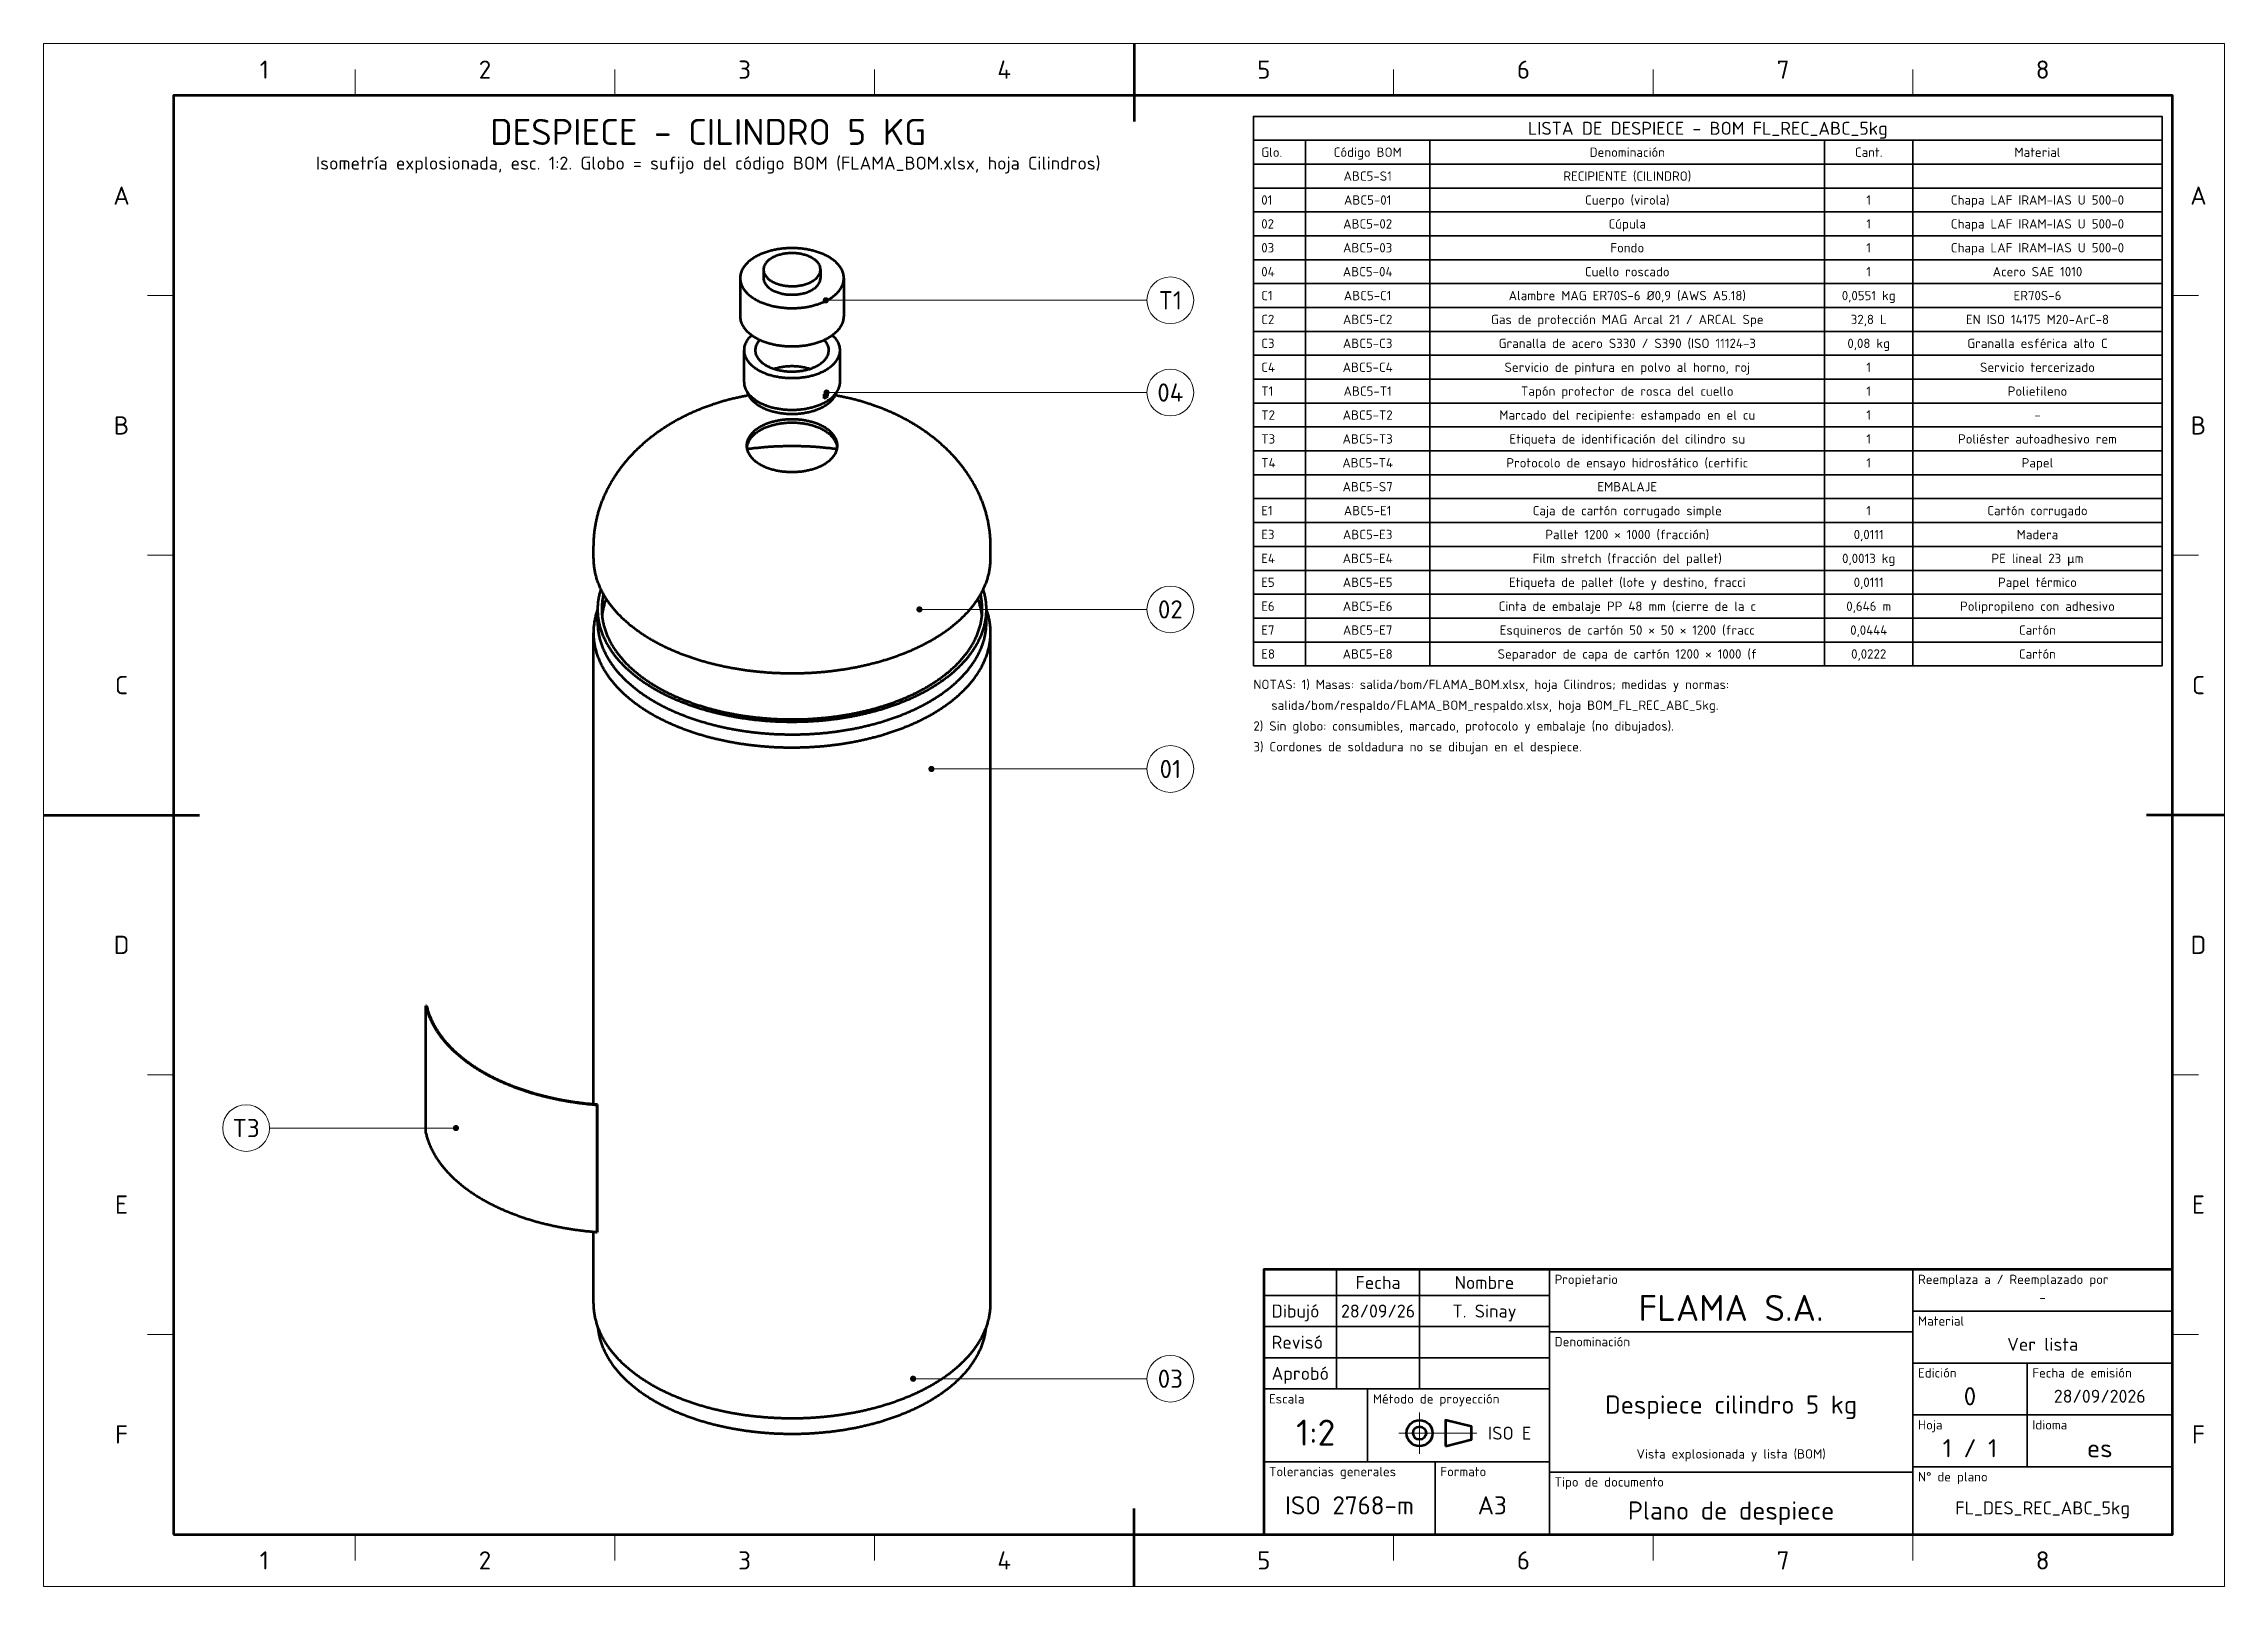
# Model space of a CAD drawing. Header units: millimetres. Extents: x 0 to 420, y 0 to 297.
import ezdxf
from ezdxf.enums import TextEntityAlignment as Align

# ---------------------------------------------------------------- set-up
doc = ezdxf.new("R2010")
doc.units = ezdxf.units.MM
doc.linetypes.add('IRAM-F-TRAZO-PUNTO', pattern=[20, 15, -2, 1, -2])
for name, color, linetype, lineweight in [('01-VISIBLE', 7, 'CONTINUOUS', 70), ('03-EJE', 1, 'IRAM-F-TRAZO-PUNTO', 18), ('06-TEXTO', 7, 'CONTINUOUS', 25), ('07-RECUADRO', 7, 'CONTINUOUS', 70), ('08-FINA', 5, 'CONTINUOUS', 18), ('10-ROTULO', 7, 'CONTINUOUS', 35), ('11-TEXTO-ROTULO', 7, 'CONTINUOUS', 25)]:
    doc.layers.add(name, color=color, linetype=linetype, lineweight=lineweight)
doc.styles.add('ISO3098', font='isocpeur.ttf')

msp = doc.modelspace()

# ---------------------------------------------------------------- texts
at = {"layer": '06-TEXTO', "style": 'ISO3098'}
for s, height, p in [('1', 3.5, (42.5, 292)), ('2', 3.5, (85, 292)), ('3', 3.5, (135, 292)), ('4', 3.5, (185, 292)), ('5', 3.5, (235, 292)), ('6', 3.5, (285, 292)), ('7', 3.5, (335, 292)), ('8', 3.5, (385, 292)), ('DESPIECE - CILINDRO 5 KG', 5, (128, 280)), ('LISTA DE DESPIECE - BOM FL_REC_ABC_5kg', 2.5, (320.5, 280.7)), ('Isometría explosionada, esc. 1:2. Globo = sufijo del código BOM (FLAMA_BOM.xlsx, hoja Cilindros)', 2.5, (128, 274)), ('Código BOM', 1.8, (255, 276.1)), ('Denominación', 1.8, (305, 276.1)), ('Cant.', 1.8, (351.5, 276.1)), ('Material', 1.8, (384, 276.1)), ('A', 3.5, (15, 267.75)), ('ABC5-S1', 1.8, (255, 271.5)), ('RECIPIENTE (CILINDRO)', 1.8, (305, 271.5)), ('A', 3.5, (415, 267.75)), ('ABC5-01', 1.8, (255, 266.9)), ('Cuerpo (virola)', 1.8, (305, 266.9)), ('1', 1.8, (351.5, 266.9)), ('Chapa LAF IRAM-IAS U 500-0', 1.8, (384, 266.9)), ('ABC5-02', 1.8, (255, 262.3)), ('Cúpula', 1.8, (305, 262.3)), ('1', 1.8, (351.5, 262.3)), ('Chapa LAF IRAM-IAS U 500-0', 1.8, (384, 262.3)), ('ABC5-03', 1.8, (255, 257.7)), ('Fondo', 1.8, (305, 257.7)), ('1', 1.8, (351.5, 257.7)), ('Chapa LAF IRAM-IAS U 500-0', 1.8, (384, 257.7)), ('ABC5-04', 1.8, (255, 253.1)), ('Cuello roscado', 1.8, (305, 253.1)), ('1', 1.8, (351.5, 253.1)), ('Acero SAE 1010', 1.8, (384, 253.1)), ('T1', 3.5, (217, 247.59)), ('ABC5-C1', 1.8, (255, 248.5)), ('Alambre MAG ER70S-6 Ø0,9 (AWS A5.18)', 1.8, (305, 248.5)), ('0,0551 kg', 1.8, (351.5, 248.5)), ('ER70S-6', 1.8, (384, 248.5)), ('ABC5-C2', 1.8, (255, 243.9)), ('Gas de protección MAG Arcal 21 / ARCAL Spe', 1.8, (305, 243.9)), ('32,8 L', 1.8, (351.5, 243.9)), ('EN ISO 14175 M20-ArC-8', 1.8, (384, 243.9)), ('ABC5-C3', 1.8, (255, 239.3)), ('Granalla de acero S330 / S390 (ISO 11124-3', 1.8, (305, 239.3)), ('0,08 kg', 1.8, (351.5, 239.3)), ('Granalla esférica alto C', 1.8, (384, 239.3)), ('ABC5-C4', 1.8, (255, 234.7)), ('Servicio de pintura en polvo al horno, roj', 1.8, (305, 234.7)), ('1', 1.8, (351.5, 234.7)), ('Servicio tercerizado', 1.8, (384, 234.7)), ('04', 3.5, (217, 229.83)), ('ABC5-T1', 1.8, (255, 230.1)), ('Tapón protector de rosca del cuello', 1.8, (305, 230.1)), ('Polietileno', 1.8, (384, 230.1)), ('1', 1.8, (351.5, 230.1)), ('B', 3.5, (15, 223.5)), ('ABC5-T2', 1.8, (255, 225.5)), ('Marcado del recipiente: estampado en el cu', 1.8, (305, 225.5)), ('1', 1.8, (351.5, 225.5)), ('-', 1.8, (384, 225.5)), ('B', 3.5, (415, 223.5)), ('ABC5-T3', 1.8, (255, 220.9)), ('Etiqueta de identificación del cilindro su', 1.8, (305, 220.9)), ('1', 1.8, (351.5, 220.9)), ('Poliéster autoadhesivo rem', 1.8, (384, 220.9)), ('ABC5-T4', 1.8, (255, 216.3)), ('Protocolo de ensayo hidrostático (certific', 1.8, (305, 216.3)), ('1', 1.8, (351.5, 216.3)), ('Papel', 1.8, (384, 216.3)), ('ABC5-S7', 1.8, (255, 211.7)), ('EMBALAJE', 1.8, (305, 211.7)), ('ABC5-E1', 1.8, (255, 207.1)), ('Caja de cartón corrugado simple', 1.8, (305, 207.1)), ('1', 1.8, (351.5, 207.1)), ('Cartón corrugado', 1.8, (384, 207.1)), ('ABC5-E3', 1.8, (255, 202.5)), ('Pallet 1200 × 1000 (fracción)', 1.8, (305, 202.5)), ('0,0111', 1.8, (351.5, 202.5)), ('Madera', 1.8, (384, 202.5)), ('ABC5-E4', 1.8, (255, 197.9)), ('Film stretch (fracción del pallet)', 1.8, (305, 197.9)), ('0,0013 kg', 1.8, (351.5, 197.9)), ('PE lineal 23 µm', 1.8, (384, 197.9)), ('ABC5-E5', 1.8, (255, 193.3)), ('Etiqueta de pallet (lote y destino, fracci', 1.8, (305, 193.3)), ('0,0111', 1.8, (351.5, 193.3)), ('Papel térmico', 1.8, (384, 193.3)), ('02', 3.5, (217, 188.08)), ('ABC5-E6', 1.8, (255, 188.7)), ('Cinta de embalaje PP 48 mm (cierre de la c', 1.8, (305, 188.7)), ('0,646 m', 1.8, (351.5, 188.7)), ('Polipropileno con adhesivo', 1.8, (384, 188.7)), ('ABC5-E7', 1.8, (255, 184.1)), ('Esquineros de cartón 50 × 50 × 1200 (fracc', 1.8, (305, 184.1)), ('0,0444', 1.8, (351.5, 184.1)), ('Cartón', 1.8, (384, 184.1)), ('ABC5-E8', 1.8, (255, 179.5)), ('Separador de capa de cartón 1200 × 1000 (f', 1.8, (305, 179.5)), ('0,0222', 1.8, (351.5, 179.5)), ('Cartón', 1.8, (384, 179.5)), ('C', 3.5, (15, 173.5)), ('C', 3.5, (415, 173.5)), ('01', 3.5, (217, 157.36)), ('D', 3.5, (15, 123.5)), ('D', 3.5, (415, 123.5)), ('T3', 3.5, (39, 88.23)), ('E', 3.5, (15, 73.5)), ('E', 3.5, (415, 73.5)), ('03', 3.5, (217, 39.97)), ('F', 3.5, (15, 29.25)), ('F', 3.5, (415, 29.25)), ('1', 3.5, (42.5, 5)), ('2', 3.5, (85, 5)), ('3', 3.5, (135, 5)), ('4', 3.5, (185, 5)), ('5', 3.5, (235, 5)), ('6', 3.5, (285, 5)), ('7', 3.5, (335, 5)), ('8', 3.5, (385, 5))]:
    msp.add_text(s, height=height, dxfattribs=at).set_placement(p, align=Align.MIDDLE_CENTER)
for s, p in [('Glo.', (234.5, 276.1)), ('01', (234.5, 266.9)), ('02', (234.5, 262.3)), ('03', (234.5, 257.7)), ('04', (234.5, 253.1)), ('C1', (234.5, 248.5)), ('C2', (234.5, 243.9)), ('C3', (234.5, 239.3)), ('C4', (234.5, 234.7)), ('T1', (234.5, 230.1)), ('T2', (234.5, 225.5)), ('T3', (234.5, 220.9)), ('T4', (234.5, 216.3)), ('E1', (234.5, 207.1)), ('E3', (234.5, 202.5)), ('E4', (234.5, 197.9)), ('E5', (234.5, 193.3)), ('E6', (234.5, 188.7)), ('E7', (234.5, 184.1)), ('E8', (234.5, 179.5))]:
    msp.add_text(s, height=1.8, dxfattribs=at).set_placement(p, align=Align.MIDDLE_LEFT)
for s, p in [('NOTAS: 1) Masas: salida/bom/FLAMA_BOM.xlsx, hoja Cilindros; medidas y normas:', (233, 172.2)), ('   salida/bom/respaldo/FLAMA_BOM_respaldo.xlsx, hoja BOM_FL_REC_ABC_5kg.', (233, 168.2)), ('2) Sin globo: consumibles, marcado, protocolo y embalaje (no dibujados).', (233, 164.2)), ('3) Cordones de soldadura no se dibujan en el despiece.', (233, 160.2))]:
    msp.add_text(s, height=1.8, dxfattribs=at).set_placement(p, align=Align.BOTTOM_LEFT)
at = {"layer": '11-TEXTO-ROTULO', "style": 'ISO3098'}
for s, height, p in [('Fecha', 2.5, (257, 58.5)), ('Nombre', 2.5, (277.5, 58.5)), ('FLAMA S.A.', 5, (325, 53.6)), ('-', 1.8, (385, 55.6)), ('28/09/26', 2.5, (257, 53)), ('T. Sinay', 2.5, (277.5, 53)), ('Ver lista', 2.5, (385, 46.6)), ('0', 3.5, (371, 36.6)), ('28/09/2026', 2.5, (396, 36.6)), ('Despiece cilindro 5 kg', 3.5, (325, 35)), ('1:2', 5, (245, 29.6)), ('Vista explosionada y lista (BOM)', 1.8, (325, 25.5)), ('1 / 1', 3.5, (371, 26.6)), ('es', 3.5, (396, 26.6)), ('ISO 2768-m', 3.5, (251.5, 15.6)), ('A3', 3.5, (279, 15.6)), ('Plano de despiece', 3.5, (325, 14.6)), ('FL_DES_REC_ABC_5kg', 2.5, (385, 15.1))]:
    msp.add_text(s, height=height, dxfattribs=at).set_placement(p, align=Align.MIDDLE_CENTER)
for s, p in [('Propietario', (291, 60)), ('Reemplaza a / Reemplazado por', (361, 60)), ('Material', (361, 52)), ('Denominación', (291, 48)), ('Edición', (361, 42)), ('Fecha de emisión', (383, 42)), ('Escala', (236, 37)), ('Método de proyección', (256, 37)), ('Hoja', (361, 32)), ('Idioma', (383, 32)), ('Tolerancias generales', (236, 23)), ('Formato', (269, 23)), ('Tipo de documento', (291, 21)), ('N° de plano', (361, 22))]:
    msp.add_text(s, height=1.8, dxfattribs=at).set_placement(p, align=Align.TOP_LEFT)
for s, p in [('Dibujó', (236.5, 53)), ('Revisó', (236.5, 47)), ('Aprobó', (236.5, 41))]:
    msp.add_text(s, height=2.5, dxfattribs=at).set_placement(p, align=Align.MIDDLE_LEFT)
msp.add_text('ISO E', height=2.5, dxfattribs=at).set_placement((286.5, 29.5), align=Align.MIDDLE_RIGHT)

# ---------------------------------------------------------------- hatches: boundary and pattern name
at = {"layer": '08-FINA'}
h = msp.add_hatch(color=7, dxfattribs=at)
h.dxf.hatch_style = 1
edge = h.paths.add_edge_path()
edge.add_arc((150.65, 247.59), 0.6, 0, 360)
h = msp.add_hatch(color=7, dxfattribs=at)
h.dxf.hatch_style = 1
edge = h.paths.add_edge_path()
edge.add_arc((150.79, 229.83), 0.6, 0, 360)
h = msp.add_hatch(color=7, dxfattribs=at)
h.dxf.hatch_style = 1
edge = h.paths.add_edge_path()
edge.add_arc((168.68, 188.08), 0.6, 0, 360)
h = msp.add_hatch(color=7, dxfattribs=at)
h.dxf.hatch_style = 1
edge = h.paths.add_edge_path()
edge.add_arc((170.99, 157.36), 0.6, 0, 360)
h = msp.add_hatch(color=7, dxfattribs=at)
h.dxf.hatch_style = 1
edge = h.paths.add_edge_path()
edge.add_arc((79.41, 88.23), 0.6, 0, 360)
h = msp.add_hatch(color=7, dxfattribs=at)
h.dxf.hatch_style = 1
edge = h.paths.add_edge_path()
edge.add_arc((167.46, 39.97), 0.6, 0, 360)

# ---------------------------------------------------------------- linework, layer by layer
at = {"layer": '01-VISIBLE'}
for p, q in [((138.64, 253.49), (138.64, 251.85)), ((149.64, 253.49), (149.64, 251.85)), ((134.14, 251.85), (134.14, 244.5)), ((154.14, 251.85), (154.14, 244.5)), ((134.89, 231.85), (134.89, 237.97)), ((153.39, 231.85), (153.39, 237.97)), ((150.31, 228.69), (150.31, 229.51)), ((150.31, 229.09), (150.68, 229.3)), ((150.68, 229.3), (150.68, 229.71)), ((150.68, 229.3), (151.02, 229.1)), ((151.02, 229.1), (151.02, 229.92)), ((105.89, 197.88), (105.89, 200.33)), ((182.39, 197.88), (182.39, 200.33)), ((106.69, 185.63), (106.69, 188.08)), ((181.59, 185.63), (181.59, 188.08)), ((105.89, 92.85), (105.89, 183.59)), ((182.39, 54.47), (182.39, 183.59)), ((73.76, 111.78), (73.61, 111.77)), ((73.61, 87.27), (73.61, 111.77)), ((106.65, 92.79), (106.63, 92.7)), ((106.63, 68.21), (106.63, 92.7)), ((106.65, 68.29), (106.65, 92.79)), ((105.89, 54.47), (105.89, 68.27)), ((106.65, 68.29), (106.63, 68.21))]:
    msp.add_line(p, q, dxfattribs=at)
for points in [[(154.14, 251.85), (154.13, 252.05), (154.11, 252.25), (154.08, 252.45), (154.04, 252.65), (153.99, 252.84), (153.93, 253.03), (153.85, 253.22), (153.77, 253.4), (153.68, 253.58), (153.58, 253.75), (153.47, 253.92), (153.36, 254.08), (153.24, 254.24), (153.11, 254.4), (152.98, 254.55), (152.84, 254.69), (152.7, 254.83), (152.55, 254.97), (152.4, 255.1), (152.25, 255.23), (152.09, 255.35), (151.93, 255.47), (151.76, 255.59), (151.6, 255.7), (151.43, 255.8), (151.26, 255.91), (151.08, 256.01), (150.91, 256.1), (150.73, 256.19), (150.55, 256.28), (150.37, 256.37), (150.19, 256.45), (150, 256.53), (149.82, 256.6), (149.63, 256.68), (149.44, 256.75), (149.25, 256.81), (149.06, 256.88), (148.87, 256.94), (148.68, 257), (148.49, 257.05), (148.3, 257.1), (148.1, 257.15), (147.91, 257.2), (147.71, 257.24), (147.52, 257.29), (147.32, 257.33), (147.12, 257.36), (146.93, 257.4), (146.73, 257.43), (146.53, 257.46), (146.33, 257.49), (146.13, 257.51), (145.93, 257.53), (145.74, 257.55), (145.54, 257.57), (145.34, 257.58), (145.14, 257.6), (144.94, 257.61), (144.74, 257.62), (144.54, 257.62), (144.34, 257.63), (144.14, 257.63), (143.94, 257.63), (143.74, 257.62), (143.54, 257.62), (143.34, 257.61), (143.14, 257.6), (142.94, 257.58), (142.74, 257.57), (142.54, 257.55), (142.34, 257.53), (142.14, 257.51), (141.94, 257.49), (141.74, 257.46), (141.54, 257.43), (141.35, 257.4), (141.15, 257.36), (140.95, 257.33), (140.76, 257.29), (140.56, 257.24), (140.37, 257.2), (140.17, 257.15), (139.98, 257.1), (139.78, 257.05), (139.59, 257), (139.4, 256.94), (139.21, 256.88), (139.02, 256.81), (138.83, 256.75), (138.64, 256.68), (138.46, 256.6), (138.27, 256.53), (138.09, 256.45), (137.9, 256.37), (137.72, 256.28), (137.54, 256.19), (137.37, 256.1), (137.19, 256.01), (137.02, 255.91), (136.84, 255.8), (136.68, 255.7), (136.51, 255.59), (136.34, 255.47), (136.18, 255.35), (136.03, 255.23), (135.87, 255.1), (135.72, 254.97), (135.57, 254.83), (135.43, 254.69), (135.29, 254.55), (135.16, 254.4), (135.03, 254.24), (134.91, 254.08), (134.8, 253.92), (134.69, 253.75), (134.59, 253.58), (134.5, 253.4), (134.42, 253.22), (134.35, 253.03), (134.28, 252.84), (134.23, 252.65), (134.19, 252.45), (134.16, 252.25), (134.14, 252.05), (134.14, 251.85)], [(149.64, 253.49), (149.63, 253.69), (149.59, 253.89), (149.54, 254.08), (149.47, 254.27), (149.38, 254.45), (149.27, 254.62), (149.16, 254.78), (149.03, 254.94), (148.89, 255.08), (148.74, 255.22), (148.59, 255.35), (148.43, 255.47), (148.26, 255.58), (148.09, 255.69), (147.92, 255.79), (147.74, 255.88), (147.56, 255.97), (147.38, 256.05), (147.19, 256.13), (147, 256.2), (146.81, 256.26), (146.62, 256.32), (146.42, 256.37), (146.23, 256.42), (146.03, 256.47), (145.84, 256.51), (145.64, 256.54), (145.44, 256.57), (145.24, 256.6), (145.04, 256.62), (144.84, 256.64), (144.64, 256.65), (144.44, 256.66), (144.24, 256.66), (144.04, 256.66), (143.84, 256.66), (143.63, 256.65), (143.43, 256.64), (143.23, 256.62), (143.03, 256.6), (142.83, 256.57), (142.64, 256.54), (142.44, 256.51), (142.24, 256.47), (142.04, 256.42), (141.85, 256.37), (141.66, 256.32), (141.46, 256.26), (141.27, 256.2), (141.08, 256.13), (140.9, 256.05), (140.71, 255.97), (140.53, 255.88), (140.35, 255.79), (140.18, 255.69), (140.01, 255.58), (139.84, 255.47), (139.68, 255.35), (139.53, 255.22), (139.38, 255.08), (139.24, 254.94), (139.12, 254.78), (139, 254.62), (138.89, 254.45), (138.81, 254.27), (138.73, 254.08), (138.68, 253.89), (138.65, 253.69), (138.64, 253.49)], [(138.64, 253.49), (138.65, 253.28), (138.68, 253.08), (138.74, 252.89), (138.81, 252.7), (138.9, 252.52), (139.01, 252.34), (139.13, 252.18), (139.26, 252.02), (139.4, 251.88), (139.55, 251.74), (139.7, 251.61), (139.87, 251.49), (140.03, 251.37), (140.21, 251.26), (140.38, 251.16), (140.56, 251.07), (140.75, 250.99), (140.93, 250.9), (141.12, 250.83), (141.31, 250.76), (141.51, 250.7), (141.7, 250.64), (141.9, 250.59), (142.1, 250.54), (142.3, 250.49), (142.49, 250.46), (142.7, 250.42), (142.9, 250.39), (143.1, 250.37), (143.3, 250.35), (143.5, 250.33), (143.71, 250.32), (143.91, 250.31), (144.11, 250.31), (144.32, 250.31), (144.52, 250.32), (144.72, 250.33), (144.93, 250.34), (145.13, 250.36), (145.33, 250.39), (145.53, 250.41), (145.73, 250.45), (145.93, 250.48), (146.13, 250.53), (146.33, 250.57), (146.52, 250.63), (146.72, 250.68), (146.91, 250.75), (147.1, 250.81), (147.29, 250.89), (147.48, 250.97), (147.67, 251.05), (147.85, 251.14), (148.03, 251.24)], [(148.03, 251.24), (148.2, 251.35), (148.37, 251.46), (148.54, 251.58), (148.7, 251.72), (148.85, 251.85), (149, 252), (149.13, 252.16), (149.26, 252.33), (149.37, 252.5), (149.46, 252.69), (149.53, 252.88), (149.59, 253.08), (149.62, 253.28), (149.64, 253.49)], [(134.14, 251.85), (134.14, 251.65), (134.16, 251.45), (134.19, 251.25), (134.23, 251.05), (134.29, 250.86), (134.35, 250.67), (134.42, 250.48), (134.51, 250.3), (134.6, 250.12), (134.7, 249.94), (134.81, 249.77), (134.92, 249.61), (135.05, 249.45), (135.17, 249.29), (135.31, 249.14), (135.45, 249), (135.59, 248.85), (135.74, 248.72), (135.89, 248.59), (136.05, 248.46), (136.21, 248.34), (136.37, 248.22), (136.54, 248.1), (136.7, 247.99), (136.88, 247.88), (137.05, 247.78), (137.22, 247.68), (137.4, 247.59), (137.58, 247.49), (137.76, 247.4), (137.94, 247.32), (138.13, 247.24), (138.31, 247.16), (138.5, 247.08), (138.69, 247.01), (138.88, 246.94), (139.07, 246.88), (139.26, 246.81), (139.45, 246.75), (139.65, 246.69), (139.84, 246.64), (140.04, 246.59), (140.23, 246.54), (140.43, 246.49), (140.62, 246.45), (140.82, 246.41), (141.02, 246.37), (141.22, 246.33), (141.42, 246.3), (141.62, 246.27), (141.82, 246.24), (142.02, 246.21), (142.22, 246.19), (142.42, 246.17), (142.62, 246.15), (142.82, 246.13), (143.02, 246.12), (143.22, 246.1), (143.42, 246.09), (143.62, 246.09), (143.82, 246.08), (144.03, 246.08), (144.23, 246.08), (144.43, 246.08), (144.63, 246.09), (144.83, 246.09), (145.03, 246.1), (145.24, 246.11), (145.44, 246.13), (145.64, 246.15), (145.84, 246.16), (146.04, 246.19), (146.24, 246.21), (146.44, 246.23), (146.64, 246.26), (146.84, 246.29), (147.04, 246.33), (147.23, 246.36), (147.43, 246.4), (147.63, 246.44), (147.83, 246.49), (148.02, 246.53), (148.22, 246.58), (148.41, 246.63), (148.61, 246.69), (148.8, 246.75), (148.99, 246.81), (149.18, 246.87), (149.38, 246.94), (149.56, 247), (149.75, 247.08), (149.94, 247.15), (150.13, 247.23), (150.31, 247.31), (150.49, 247.4), (150.67, 247.48), (150.85, 247.58), (151.03, 247.67), (151.21, 247.77)], [(138.64, 251.85), (138.65, 251.65), (138.68, 251.45), (138.74, 251.25), (138.81, 251.06), (138.9, 250.88), (139.01, 250.71), (139.13, 250.54), (139.26, 250.39), (139.4, 250.24), (139.55, 250.1), (139.7, 249.97), (139.87, 249.85), (140.03, 249.74), (140.21, 249.63), (140.38, 249.53), (140.56, 249.44), (140.75, 249.35), (140.93, 249.27), (141.12, 249.2), (141.31, 249.13), (141.51, 249.06), (141.7, 249.01), (141.9, 248.95), (142.1, 248.9), (142.3, 248.86), (142.49, 248.82), (142.7, 248.79), (142.9, 248.76), (143.1, 248.73), (143.3, 248.71), (143.5, 248.7), (143.71, 248.69), (143.91, 248.68), (144.11, 248.68), (144.32, 248.68), (144.52, 248.69), (144.72, 248.7), (144.93, 248.71), (145.13, 248.73), (145.33, 248.75), (145.53, 248.78), (145.73, 248.81), (145.93, 248.85), (146.13, 248.89), (146.33, 248.94), (146.52, 248.99), (146.72, 249.05), (146.91, 249.11), (147.1, 249.18), (147.29, 249.25), (147.48, 249.33), (147.67, 249.42), (147.85, 249.51), (148.03, 249.61)], [(148.03, 249.61), (148.2, 249.71), (148.37, 249.83), (148.54, 249.95), (148.7, 250.08), (148.85, 250.22), (149, 250.37), (149.13, 250.53), (149.26, 250.69), (149.37, 250.87), (149.46, 251.05), (149.53, 251.24), (149.59, 251.44), (149.62, 251.65), (149.64, 251.85)], [(151.21, 247.77), (151.38, 247.87), (151.55, 247.98), (151.72, 248.09), (151.89, 248.21), (152.05, 248.33), (152.21, 248.45), (152.37, 248.58), (152.52, 248.71), (152.67, 248.85), (152.82, 248.99), (152.96, 249.13), (153.09, 249.28), (153.22, 249.44), (153.34, 249.6), (153.46, 249.77), (153.57, 249.94), (153.67, 250.11), (153.76, 250.29), (153.85, 250.48), (153.92, 250.66), (153.99, 250.86), (154.04, 251.05), (154.08, 251.25), (154.11, 251.45), (154.13, 251.65), (154.14, 251.85)], [(134.14, 244.5), (134.14, 244.3), (134.16, 244.1), (134.19, 243.9), (134.23, 243.71), (134.29, 243.51), (134.35, 243.32), (134.42, 243.13), (134.51, 242.95), (134.6, 242.77), (134.7, 242.59), (134.81, 242.42), (134.92, 242.26), (135.05, 242.1), (135.17, 241.94), (135.31, 241.79), (135.45, 241.65), (135.59, 241.51), (135.74, 241.37), (135.89, 241.24), (136.05, 241.11), (136.21, 240.99), (136.37, 240.87), (136.54, 240.75), (136.7, 240.64), (136.88, 240.54), (137.05, 240.43), (137.22, 240.33), (137.4, 240.24), (137.58, 240.14), (137.76, 240.06), (137.94, 239.97), (138.13, 239.89), (138.31, 239.81), (138.5, 239.74), (138.69, 239.66), (138.88, 239.59), (139.07, 239.53), (139.26, 239.46), (139.45, 239.4), (139.65, 239.35), (139.84, 239.29), (140.04, 239.24), (140.23, 239.19), (140.43, 239.14), (140.62, 239.1), (140.82, 239.06), (141.02, 239.02), (141.22, 238.98), (141.42, 238.95), (141.62, 238.92), (141.82, 238.89), (142.02, 238.86), (142.22, 238.84), (142.42, 238.82), (142.62, 238.8), (142.82, 238.78), (143.02, 238.77), (143.22, 238.76), (143.42, 238.75), (143.62, 238.74), (143.82, 238.73), (144.03, 238.73), (144.23, 238.73), (144.43, 238.73), (144.63, 238.74), (144.83, 238.75), (145.03, 238.75), (145.24, 238.77), (145.44, 238.78), (145.64, 238.8), (145.84, 238.82), (146.04, 238.84), (146.24, 238.86), (146.44, 238.89), (146.64, 238.91), (146.84, 238.95), (147.04, 238.98), (147.23, 239.02), (147.43, 239.05), (147.63, 239.09), (147.83, 239.14), (148.02, 239.19), (148.22, 239.23), (148.41, 239.29), (148.61, 239.34), (148.8, 239.4), (148.99, 239.46), (149.18, 239.52), (149.38, 239.59), (149.56, 239.66), (149.75, 239.73), (149.94, 239.8), (150.13, 239.88), (150.31, 239.96), (150.49, 240.05), (150.67, 240.14), (150.85, 240.23), (151.03, 240.32), (151.21, 240.42)], [(151.21, 240.42), (151.38, 240.53), (151.55, 240.63), (151.72, 240.74), (151.89, 240.86), (152.05, 240.98), (152.21, 241.1), (152.37, 241.23), (152.52, 241.36), (152.67, 241.5), (152.82, 241.64), (152.96, 241.78), (153.09, 241.94), (153.22, 242.09), (153.34, 242.25), (153.46, 242.42), (153.57, 242.59), (153.67, 242.76), (153.76, 242.94), (153.85, 243.13), (153.92, 243.32), (153.99, 243.51), (154.04, 243.7), (154.08, 243.9), (154.11, 244.1), (154.13, 244.3), (154.14, 244.5)], [(136.37, 240.87), (136.21, 240.73), (136.06, 240.58), (135.92, 240.43), (135.78, 240.27), (135.65, 240.1), (135.53, 239.93), (135.42, 239.76), (135.31, 239.58), (135.22, 239.39), (135.13, 239.2), (135.06, 239), (135, 238.8), (134.95, 238.6), (134.91, 238.39), (134.89, 238.18), (134.89, 237.97)], [(137.94, 239.97), (137.81, 239.82), (137.68, 239.66), (137.55, 239.5), (137.44, 239.33), (137.34, 239.15), (137.25, 238.97), (137.18, 238.77), (137.12, 238.58), (137.08, 238.38), (137.05, 238.18), (137.04, 237.97)], [(151.23, 237.97), (151.22, 238.18), (151.2, 238.38), (151.15, 238.58), (151.09, 238.77), (151.02, 238.97), (150.93, 239.15), (150.83, 239.33), (150.72, 239.5), (150.6, 239.66), (150.47, 239.82), (150.33, 239.97)], [(153.39, 237.97), (153.38, 238.18), (153.36, 238.39), (153.32, 238.6), (153.27, 238.8), (153.21, 239), (153.14, 239.2), (153.06, 239.39), (152.96, 239.58), (152.85, 239.76), (152.74, 239.93), (152.62, 240.1), (152.49, 240.27), (152.35, 240.43), (152.21, 240.58), (152.06, 240.73), (151.91, 240.87)], [(134.89, 237.97), (134.89, 237.77), (134.91, 237.57), (134.94, 237.37), (134.99, 237.18), (135.05, 236.99), (135.11, 236.8), (135.19, 236.61), (135.28, 236.43), (135.38, 236.26), (135.48, 236.09), (135.6, 235.92), (135.72, 235.76), (135.84, 235.61), (135.98, 235.46), (136.12, 235.31), (136.26, 235.17), (136.41, 235.04), (136.56, 234.91), (136.72, 234.78), (136.88, 234.66), (137.04, 234.54), (137.21, 234.43), (137.38, 234.33), (137.55, 234.22), (137.73, 234.12), (137.9, 234.03), (138.08, 233.94), (138.26, 233.85), (138.44, 233.76), (138.63, 233.68), (138.81, 233.61), (139, 233.53), (139.19, 233.46), (139.38, 233.39), (139.57, 233.33), (139.76, 233.27), (139.95, 233.21), (140.14, 233.16), (140.34, 233.1), (140.53, 233.05), (140.73, 233.01), (140.92, 232.96), (141.12, 232.92), (141.32, 232.89), (141.51, 232.85), (141.71, 232.82), (141.91, 232.79), (142.11, 232.76), (142.31, 232.74), (142.51, 232.72), (142.71, 232.7), (142.91, 232.68), (143.11, 232.67), (143.31, 232.65), (143.51, 232.64), (143.71, 232.64), (143.91, 232.63), (144.11, 232.63), (144.31, 232.63), (144.51, 232.64), (144.71, 232.64), (144.91, 232.65), (145.11, 232.66), (145.31, 232.68), (145.51, 232.69), (145.71, 232.71), (145.91, 232.73), (146.11, 232.76), (146.31, 232.78), (146.51, 232.81), (146.71, 232.84), (146.91, 232.88), (147.1, 232.91), (147.3, 232.95), (147.5, 233), (147.69, 233.04), (147.89, 233.09), (148.08, 233.14), (148.27, 233.2), (148.47, 233.25), (148.66, 233.31), (148.85, 233.38), (149.04, 233.44), (149.23, 233.51), (149.41, 233.59), (149.6, 233.66), (149.78, 233.74), (149.97, 233.83), (150.15, 233.91), (150.33, 234), (150.5, 234.1), (150.68, 234.2)], [(137.04, 237.97), (137.05, 237.77), (137.08, 237.57), (137.12, 237.37), (137.18, 237.18), (137.25, 236.99), (137.34, 236.81), (137.43, 236.63), (137.54, 236.46), (137.66, 236.3), (137.79, 236.14), (137.93, 235.99), (138.07, 235.85), (138.22, 235.71), (138.38, 235.58), (138.54, 235.46), (138.7, 235.34), (138.87, 235.23), (139.04, 235.12), (139.22, 235.02), (139.4, 234.93), (139.58, 234.84), (139.76, 234.75), (139.94, 234.67), (140.13, 234.59), (140.32, 234.52), (140.51, 234.45), (140.7, 234.39), (140.9, 234.33), (141.09, 234.27), (141.29, 234.22), (141.48, 234.17), (141.68, 234.13), (141.88, 234.09), (142.08, 234.05), (142.28, 234.02), (142.48, 233.99), (142.68, 233.96), (142.88, 233.94), (143.08, 233.92), (143.28, 233.91), (143.48, 233.89), (143.69, 233.89), (143.89, 233.88), (144.09, 233.88), (144.29, 233.88), (144.5, 233.88), (144.7, 233.89), (144.9, 233.9), (145.1, 233.92), (145.3, 233.93), (145.5, 233.95), (145.7, 233.98), (145.91, 234.01), (146.11, 234.04), (146.3, 234.07), (146.5, 234.11), (146.7, 234.15), (146.9, 234.2), (147.09, 234.25), (147.29, 234.3), (147.48, 234.36), (147.68, 234.42), (147.87, 234.49), (148.06, 234.56), (148.24, 234.63), (148.43, 234.71), (148.61, 234.8), (148.8, 234.88), (148.98, 234.98), (149.15, 235.08)], [(149.15, 235.08), (149.33, 235.18), (149.51, 235.3), (149.68, 235.41), (149.84, 235.54), (150, 235.67), (150.16, 235.81), (150.31, 235.95), (150.45, 236.1), (150.58, 236.26), (150.71, 236.43), (150.82, 236.6), (150.92, 236.78), (151.01, 236.97), (151.09, 237.16), (151.15, 237.36), (151.19, 237.56), (151.22, 237.77), (151.23, 237.97)], [(150.68, 234.2), (150.85, 234.3), (151.02, 234.41), (151.19, 234.52), (151.36, 234.64), (151.52, 234.76), (151.68, 234.88), (151.84, 235.01), (151.99, 235.15), (152.13, 235.29), (152.27, 235.43), (152.41, 235.58), (152.54, 235.74), (152.66, 235.9), (152.78, 236.07), (152.89, 236.24), (152.99, 236.42), (153.08, 236.6), (153.16, 236.79), (153.22, 236.98), (153.28, 237.17), (153.33, 237.37), (153.36, 237.57), (153.38, 237.77), (153.39, 237.97)], [(134.89, 231.85), (134.89, 231.65), (134.91, 231.45), (134.94, 231.25), (134.99, 231.06), (135.05, 230.86), (135.11, 230.67), (135.19, 230.49), (135.28, 230.31), (135.38, 230.13), (135.48, 229.96), (135.6, 229.8), (135.72, 229.64), (135.84, 229.48), (135.98, 229.33), (136.12, 229.19), (136.26, 229.05), (136.41, 228.91), (136.56, 228.78), (136.72, 228.66), (136.88, 228.54), (137.04, 228.42), (137.21, 228.31), (137.38, 228.2), (137.55, 228.1), (137.73, 228), (137.9, 227.9), (138.08, 227.81), (138.26, 227.72), (138.44, 227.64), (138.63, 227.56), (138.81, 227.48), (139, 227.41), (139.19, 227.34), (139.38, 227.27), (139.57, 227.21), (139.76, 227.14), (139.95, 227.09), (140.14, 227.03), (140.34, 226.98), (140.53, 226.93), (140.73, 226.88), (140.92, 226.84), (141.12, 226.8), (141.32, 226.76), (141.51, 226.73), (141.71, 226.7), (141.91, 226.67), (142.11, 226.64), (142.31, 226.61), (142.51, 226.59), (142.71, 226.57), (142.91, 226.56), (143.11, 226.54), (143.31, 226.53), (143.51, 226.52), (143.71, 226.51), (143.91, 226.51), (144.11, 226.51), (144.31, 226.51), (144.51, 226.51), (144.71, 226.52), (144.91, 226.53), (145.11, 226.54), (145.31, 226.55), (145.51, 226.57), (145.71, 226.59), (145.91, 226.61), (146.11, 226.63), (146.31, 226.66), (146.51, 226.69), (146.71, 226.72), (146.91, 226.75), (147.1, 226.79), (147.3, 226.83), (147.5, 226.87), (147.69, 226.92), (147.89, 226.97), (148.08, 227.02), (148.27, 227.07), (148.47, 227.13), (148.66, 227.19), (148.85, 227.25), (149.04, 227.32), (149.23, 227.39), (149.41, 227.46), (149.6, 227.54), (149.78, 227.62), (149.97, 227.7), (150.15, 227.79), (150.33, 227.88), (150.5, 227.97), (150.68, 228.07)], [(147.54, 234.38), (147.34, 234.44), (147.15, 234.49), (146.95, 234.54), (146.75, 234.59), (146.55, 234.63), (146.36, 234.67), (146.16, 234.71), (145.96, 234.74), (145.75, 234.77), (145.55, 234.8), (145.35, 234.82), (145.15, 234.84), (144.95, 234.85), (144.74, 234.86), (144.54, 234.87), (144.34, 234.88), (144.14, 234.88), (143.93, 234.88), (143.73, 234.87), (143.53, 234.86), (143.33, 234.85), (143.12, 234.84), (142.92, 234.82), (142.72, 234.8), (142.52, 234.77), (142.32, 234.74), (142.12, 234.71), (141.92, 234.67), (141.72, 234.63), (141.52, 234.59), (141.32, 234.54), (141.13, 234.49), (140.93, 234.44), (140.74, 234.38)], [(150.68, 228.07), (150.85, 228.18), (151.02, 228.28), (151.19, 228.4), (151.36, 228.51), (151.52, 228.63), (151.68, 228.76), (151.84, 228.89), (151.99, 229.02), (152.13, 229.16), (152.27, 229.31), (152.41, 229.46), (152.54, 229.62), (152.66, 229.78), (152.78, 229.94), (152.89, 230.12), (152.99, 230.29), (153.08, 230.48), (153.16, 230.66), (153.22, 230.85), (153.28, 231.05), (153.33, 231.24), (153.36, 231.44), (153.38, 231.65), (153.39, 231.85)], [(135.78, 229.27), (135.58, 229.24), (135.39, 229.2), (135.19, 229.16), (134.99, 229.13), (134.8, 229.09), (134.6, 229.05), (134.4, 229.01), (134.21, 228.97), (134.01, 228.93), (133.81, 228.89), (133.62, 228.84), (133.42, 228.8), (133.23, 228.75), (133.03, 228.71), (132.83, 228.66), (132.64, 228.62), (132.44, 228.57), (132.25, 228.52), (132.06, 228.47), (131.86, 228.42), (131.67, 228.37), (131.47, 228.31), (131.28, 228.26), (131.09, 228.21), (130.89, 228.15), (130.7, 228.1), (130.51, 228.04), (130.32, 227.98), (130.12, 227.92), (129.93, 227.87), (129.74, 227.81), (129.55, 227.75), (129.36, 227.68), (129.17, 227.62), (128.98, 227.56), (128.79, 227.49), (128.6, 227.43), (128.41, 227.36), (128.22, 227.3), (128.03, 227.23), (127.84, 227.16), (127.65, 227.09), (127.46, 227.02), (127.28, 226.95), (127.09, 226.88), (126.9, 226.81), (126.72, 226.73), (126.53, 226.66), (126.34, 226.58), (126.16, 226.51), (125.97, 226.43), (125.79, 226.35), (125.6, 226.27), (125.42, 226.19), (125.23, 226.11), (125.05, 226.03), (124.87, 225.95), (124.69, 225.87), (124.5, 225.78), (124.32, 225.7), (124.14, 225.61), (123.96, 225.52), (123.78, 225.44), (123.6, 225.35), (123.42, 225.26), (123.24, 225.17), (123.06, 225.08), (122.88, 224.99), (122.7, 224.89), (122.53, 224.8), (122.35, 224.7), (122.17, 224.61), (122, 224.51), (121.82, 224.42), (121.65, 224.32), (121.47, 224.22), (121.3, 224.12), (121.12, 224.02), (120.95, 223.92), (120.78, 223.81), (120.61, 223.71), (120.43, 223.61), (120.26, 223.5), (120.09, 223.39), (119.92, 223.29), (119.75, 223.18), (119.59, 223.07), (119.42, 222.96), (119.25, 222.85), (119.08, 222.74), (118.92, 222.63), (118.75, 222.51), (118.59, 222.4), (118.42, 222.28), (118.26, 222.17), (118.1, 222.05), (117.93, 221.93), (117.77, 221.81), (117.61, 221.7), (117.45, 221.57), (117.29, 221.45), (117.13, 221.33), (116.97, 221.21), (116.81, 221.08), (116.66, 220.96), (116.5, 220.83), (116.35, 220.71), (116.19, 220.58), (116.04, 220.45), (115.88, 220.32), (115.73, 220.19), (115.58, 220.06), (115.43, 219.93), (115.28, 219.79), (115.13, 219.66), (114.98, 219.52), (114.83, 219.39), (114.68, 219.25), (114.54, 219.11), (114.39, 218.98), (114.25, 218.84), (114.11, 218.7), (113.96, 218.56), (113.82, 218.41), (113.68, 218.27), (113.54, 218.13), (113.4, 217.98), (113.26, 217.84), (113.13, 217.69), (112.99, 217.54), (112.85, 217.39), (112.72, 217.25), (112.59, 217.1), (112.45, 216.94), (112.32, 216.79), (112.19, 216.64), (112.06, 216.49), (111.93, 216.33), (111.81, 216.18), (111.68, 216.02), (111.56, 215.86), (111.43, 215.71), (111.31, 215.55), (111.19, 215.39), (111.07, 215.23), (110.95, 215.07), (110.83, 214.91), (110.71, 214.74), (110.59, 214.58), (110.48, 214.42), (110.36, 214.25), (110.25, 214.08), (110.14, 213.92), (110.03, 213.75), (109.92, 213.58), (109.81, 213.41), (109.7, 213.24), (109.6, 213.07), (109.49, 212.9), (109.39, 212.73), (109.29, 212.56), (109.19, 212.38), (109.09, 212.21), (108.99, 212.03), (108.9, 211.86), (108.8, 211.68), (108.71, 211.5), (108.61, 211.32), (108.52, 211.15), (108.43, 210.97), (108.34, 210.79), (108.26, 210.61), (108.17, 210.42), (108.09, 210.24), (108, 210.06), (107.92, 209.88), (107.84, 209.69), (107.76, 209.51), (107.69, 209.32), (107.61, 209.14), (107.54, 208.95), (107.47, 208.76), (107.39, 208.57), (107.33, 208.39), (107.26, 208.2), (107.19, 208.01), (107.13, 207.82), (107.06, 207.63), (107, 207.44), (106.94, 207.24), (106.88, 207.05), (106.83, 206.86), (106.77, 206.67), (106.72, 206.47), (106.67, 206.28), (106.61, 206.09), (106.57, 205.89), (106.52, 205.7), (106.47, 205.5), (106.43, 205.3), (106.39, 205.11), (106.35, 204.91), (106.31, 204.71), (106.27, 204.52), (106.23, 204.32), (106.2, 204.12), (106.17, 203.92), (106.14, 203.73), (106.11, 203.53), (106.08, 203.33), (106.06, 203.13), (106.03, 202.93), (106.01, 202.73), (105.99, 202.53), (105.97, 202.33), (105.96, 202.13), (105.94, 201.93), (105.93, 201.73), (105.92, 201.53), (105.91, 201.33), (105.9, 201.13), (105.89, 200.93), (105.89, 200.73), (105.89, 200.53), (105.89, 200.33)], [(135.51, 229.92), (135.57, 229.73), (135.65, 229.55), (135.73, 229.37), (135.83, 229.19), (135.93, 229.02), (136.04, 228.85), (136.16, 228.69), (136.29, 228.54), (136.42, 228.39), (136.56, 228.25), (136.71, 228.11), (136.86, 227.97), (137.01, 227.85), (137.17, 227.72), (137.33, 227.6), (137.49, 227.49), (137.66, 227.38), (137.83, 227.28), (138, 227.18), (138.18, 227.08), (138.36, 226.99), (138.54, 226.9), (138.72, 226.81), (138.9, 226.73), (139.08, 226.65), (139.27, 226.58), (139.46, 226.51), (139.65, 226.44), (139.84, 226.38), (140.03, 226.32), (140.22, 226.26), (140.41, 226.21), (140.6, 226.16), (140.8, 226.11), (140.99, 226.06), (141.19, 226.02), (141.39, 225.98), (141.58, 225.95), (141.78, 225.91), (141.98, 225.88), (142.17, 225.86), (142.37, 225.83), (142.57, 225.81), (142.77, 225.79), (142.97, 225.77), (143.17, 225.76), (143.37, 225.75), (143.57, 225.74), (143.77, 225.73), (143.97, 225.73), (144.17, 225.73), (144.37, 225.73), (144.57, 225.73), (144.77, 225.74), (144.97, 225.75), (145.17, 225.76), (145.37, 225.78), (145.57, 225.8), (145.77, 225.82), (145.97, 225.84), (146.16, 225.87), (146.36, 225.89), (146.56, 225.93), (146.76, 225.96), (146.95, 226), (147.15, 226.04), (147.34, 226.08), (147.54, 226.13), (147.73, 226.17), (147.93, 226.23), (148.12, 226.28), (148.31, 226.34), (148.5, 226.4), (148.69, 226.47), (148.88, 226.53), (149.07, 226.6), (149.25, 226.68), (149.43, 226.76), (149.62, 226.84), (149.8, 226.93), (149.98, 227.02), (150.15, 227.11), (150.33, 227.21)], [(150.31, 229.51), (150.38, 229.54), (150.44, 229.57), (150.5, 229.6), (150.56, 229.64), (150.62, 229.67), (150.68, 229.71)], [(150.31, 228.69), (150.38, 228.72), (150.44, 228.75), (150.5, 228.79), (150.56, 228.82), (150.62, 228.85), (150.68, 228.89)], [(150.33, 227.21), (150.51, 227.31), (150.68, 227.43), (150.85, 227.54), (151.02, 227.66), (151.19, 227.79), (151.35, 227.92), (151.51, 228.05), (151.66, 228.19), (151.8, 228.34), (151.94, 228.49), (152.08, 228.65), (152.2, 228.82), (152.32, 228.99), (152.43, 229.16), (152.53, 229.35), (152.62, 229.53), (152.7, 229.73), (152.76, 229.92)], [(150.68, 229.71), (150.74, 229.74), (150.79, 229.77), (150.85, 229.81), (150.91, 229.84), (150.96, 229.88), (151.02, 229.92)], [(150.68, 228.89), (150.74, 228.92), (150.79, 228.96), (150.85, 228.99), (150.91, 229.03), (150.96, 229.06), (151.02, 229.1)], [(182.39, 200.33), (182.39, 200.53), (182.38, 200.73), (182.38, 200.93), (182.37, 201.13), (182.36, 201.33), (182.36, 201.53), (182.34, 201.73), (182.33, 201.93), (182.32, 202.13), (182.3, 202.33), (182.28, 202.53), (182.26, 202.73), (182.24, 202.93), (182.22, 203.13), (182.19, 203.33), (182.16, 203.53), (182.13, 203.73), (182.1, 203.92), (182.07, 204.12), (182.04, 204.32), (182, 204.52), (181.97, 204.71), (181.93, 204.91), (181.89, 205.11), (181.84, 205.3), (181.8, 205.5), (181.75, 205.7), (181.71, 205.89), (181.66, 206.09), (181.61, 206.28), (181.56, 206.47), (181.5, 206.67), (181.45, 206.86), (181.39, 207.05), (181.33, 207.24), (181.27, 207.44), (181.21, 207.63), (181.15, 207.82), (181.08, 208.01), (181.02, 208.2), (180.95, 208.39), (180.88, 208.57), (180.81, 208.76), (180.73, 208.95), (180.66, 209.14), (180.59, 209.32), (180.51, 209.51), (180.43, 209.69), (180.35, 209.88), (180.27, 210.06), (180.19, 210.24), (180.1, 210.42), (180.02, 210.61), (179.93, 210.79), (179.84, 210.97), (179.75, 211.15), (179.66, 211.32), (179.57, 211.5), (179.47, 211.68), (179.38, 211.86), (179.28, 212.03), (179.18, 212.21), (179.08, 212.38), (178.98, 212.56), (178.88, 212.73), (178.78, 212.9), (178.67, 213.07), (178.57, 213.24), (178.46, 213.41), (178.35, 213.58), (178.24, 213.75), (178.13, 213.92), (178.02, 214.08), (177.91, 214.25), (177.8, 214.42), (177.68, 214.58), (177.56, 214.74), (177.45, 214.91), (177.33, 215.07), (177.21, 215.23), (177.09, 215.39), (176.97, 215.55), (176.84, 215.71), (176.72, 215.86), (176.59, 216.02), (176.47, 216.18), (176.34, 216.33), (176.21, 216.49), (176.08, 216.64), (175.95, 216.79), (175.82, 216.94), (175.69, 217.1), (175.55, 217.25), (175.42, 217.39), (175.28, 217.54), (175.15, 217.69), (175.01, 217.84), (174.87, 217.98), (174.73, 218.13), (174.59, 218.27), (174.45, 218.41), (174.31, 218.56), (174.17, 218.7), (174.02, 218.84), (173.88, 218.98), (173.73, 219.11), (173.59, 219.25), (173.44, 219.39), (173.29, 219.52), (173.14, 219.66), (173, 219.79), (172.85, 219.93), (172.69, 220.06), (172.54, 220.19), (172.39, 220.32), (172.24, 220.45), (172.08, 220.58), (171.93, 220.71), (171.77, 220.83), (171.62, 220.96), (171.46, 221.08), (171.3, 221.21), (171.14, 221.33), (170.98, 221.45), (170.82, 221.57), (170.66, 221.7), (170.5, 221.81), (170.34, 221.93), (170.18, 222.05), (170.01, 222.17), (169.85, 222.28), (169.69, 222.4), (169.52, 222.51), (169.36, 222.63), (169.19, 222.74), (169.02, 222.85), (168.86, 222.96), (168.69, 223.07), (168.52, 223.18), (168.35, 223.29), (168.18, 223.39), (168.01, 223.5), (167.84, 223.61), (167.67, 223.71), (167.49, 223.81), (167.32, 223.92), (167.15, 224.02), (166.98, 224.12), (166.8, 224.22), (166.63, 224.32), (166.45, 224.42), (166.28, 224.51), (166.1, 224.61), (165.92, 224.7), (165.75, 224.8), (165.57, 224.89), (165.39, 224.99), (165.21, 225.08), (165.03, 225.17), (164.86, 225.26), (164.68, 225.35), (164.5, 225.44), (164.31, 225.52), (164.13, 225.61), (163.95, 225.7), (163.77, 225.78), (163.59, 225.87), (163.41, 225.95), (163.22, 226.03), (163.04, 226.11), (162.85, 226.19), (162.67, 226.27), (162.49, 226.35), (162.3, 226.43), (162.12, 226.51), (161.93, 226.58), (161.74, 226.66), (161.56, 226.73), (161.37, 226.81), (161.18, 226.88), (161, 226.95), (160.81, 227.02), (160.62, 227.09), (160.43, 227.16), (160.24, 227.23), (160.05, 227.3), (159.87, 227.36), (159.68, 227.43), (159.49, 227.49), (159.3, 227.56), (159.11, 227.62), (158.91, 227.68), (158.72, 227.75), (158.53, 227.81), (158.34, 227.87), (158.15, 227.92), (157.96, 227.98), (157.76, 228.04), (157.57, 228.1), (157.38, 228.15), (157.19, 228.21), (156.99, 228.26), (156.8, 228.31), (156.61, 228.37), (156.41, 228.42), (156.22, 228.47), (156.02, 228.52), (155.83, 228.57), (155.63, 228.62), (155.44, 228.66), (155.24, 228.71), (155.05, 228.75), (154.85, 228.8), (154.66, 228.84), (154.46, 228.89), (154.26, 228.93), (154.07, 228.97), (153.87, 229.01), (153.67, 229.05), (153.48, 229.09), (153.28, 229.13), (153.08, 229.16), (152.89, 229.2), (152.69, 229.24), (152.49, 229.27)], [(152.89, 219.6), (152.88, 219.8), (152.86, 220), (152.83, 220.2), (152.78, 220.39), (152.72, 220.59), (152.65, 220.77), (152.57, 220.96), (152.47, 221.13), (152.37, 221.31), (152.26, 221.48), (152.14, 221.64), (152.02, 221.79), (151.89, 221.95), (151.75, 222.09), (151.61, 222.23), (151.46, 222.37), (151.31, 222.5), (151.15, 222.62), (150.99, 222.74), (150.82, 222.86), (150.66, 222.97), (150.49, 223.08), (150.31, 223.18), (150.14, 223.28), (149.96, 223.37), (149.78, 223.46), (149.6, 223.55), (149.42, 223.63), (149.23, 223.71), (149.05, 223.78), (148.86, 223.85), (148.67, 223.92), (148.48, 223.99), (148.29, 224.05), (148.1, 224.11), (147.91, 224.16), (147.71, 224.21), (147.52, 224.26), (147.32, 224.31), (147.13, 224.35), (146.93, 224.39), (146.73, 224.43), (146.53, 224.46), (146.34, 224.49), (146.14, 224.52), (145.94, 224.55), (145.74, 224.57), (145.54, 224.59), (145.34, 224.61), (145.14, 224.62), (144.94, 224.63), (144.74, 224.64), (144.54, 224.65), (144.34, 224.65), (144.14, 224.65), (143.94, 224.65), (143.74, 224.65), (143.53, 224.64), (143.33, 224.63), (143.13, 224.62), (142.93, 224.61), (142.73, 224.59), (142.53, 224.57), (142.34, 224.55), (142.14, 224.52), (141.94, 224.49), (141.74, 224.46), (141.54, 224.43), (141.34, 224.39), (141.15, 224.35), (140.95, 224.31), (140.76, 224.26), (140.56, 224.21), (140.37, 224.16), (140.17, 224.11), (139.98, 224.05), (139.79, 223.99), (139.6, 223.92), (139.41, 223.85), (139.23, 223.78), (139.04, 223.71), (138.85, 223.63), (138.67, 223.55), (138.49, 223.46), (138.31, 223.37), (138.13, 223.28), (137.96, 223.18), (137.79, 223.08), (137.62, 222.97), (137.45, 222.86), (137.28, 222.74), (137.12, 222.62), (136.97, 222.5), (136.81, 222.37), (136.67, 222.23), (136.52, 222.09), (136.39, 221.95), (136.25, 221.79), (136.13, 221.64), (136.01, 221.48), (135.9, 221.31), (135.8, 221.13), (135.71, 220.96), (135.63, 220.77), (135.55, 220.59), (135.49, 220.39), (135.45, 220.2), (135.41, 220), (135.39, 219.8), (135.39, 219.6)], [(152.87, 219.27), (152.84, 219.47), (152.8, 219.67), (152.74, 219.86), (152.68, 220.05), (152.6, 220.23), (152.51, 220.41), (152.41, 220.59), (152.3, 220.75), (152.19, 220.92), (152.07, 221.08), (151.94, 221.23), (151.8, 221.38), (151.66, 221.52), (151.52, 221.66), (151.37, 221.79), (151.21, 221.92), (151.05, 222.04), (150.89, 222.15), (150.73, 222.27), (150.56, 222.38), (150.39, 222.48), (150.21, 222.58), (150.04, 222.67), (149.86, 222.77), (149.68, 222.85), (149.5, 222.94), (149.31, 223.02), (149.13, 223.09), (148.94, 223.17), (148.75, 223.23), (148.57, 223.3), (148.38, 223.36), (148.18, 223.42), (147.99, 223.48), (147.8, 223.53), (147.61, 223.58), (147.41, 223.63), (147.22, 223.67), (147.02, 223.71), (146.82, 223.75), (146.63, 223.79), (146.43, 223.82), (146.23, 223.85), (146.03, 223.88), (145.83, 223.9), (145.63, 223.92), (145.44, 223.94), (145.24, 223.96), (145.04, 223.97), (144.84, 223.98), (144.64, 223.99), (144.44, 223.99), (144.24, 223.99), (144.04, 223.99), (143.84, 223.99), (143.64, 223.99), (143.44, 223.98), (143.24, 223.97), (143.04, 223.96), (142.84, 223.94), (142.64, 223.92), (142.44, 223.9), (142.24, 223.88), (142.04, 223.85), (141.84, 223.82), (141.65, 223.79), (141.45, 223.75), (141.25, 223.71), (141.06, 223.67), (140.86, 223.63), (140.67, 223.58), (140.47, 223.53), (140.28, 223.48), (140.09, 223.42), (139.9, 223.36), (139.71, 223.3), (139.52, 223.23), (139.33, 223.17), (139.14, 223.09), (138.96, 223.02), (138.78, 222.94), (138.59, 222.85), (138.41, 222.77), (138.24, 222.67), (138.06, 222.58), (137.89, 222.48), (137.72, 222.38), (137.55, 222.27), (137.38, 222.15), (137.22, 222.04), (137.06, 221.92), (136.91, 221.79), (136.76, 221.66), (136.61, 221.52), (136.47, 221.38), (136.33, 221.23), (136.21, 221.08), (136.08, 220.92), (135.97, 220.75), (135.86, 220.59), (135.76, 220.41), (135.68, 220.23), (135.6, 220.05), (135.53, 219.86), (135.48, 219.67), (135.43, 219.47), (135.41, 219.27)], [(135.39, 219.6), (135.39, 219.4), (135.41, 219.2), (135.45, 219), (135.5, 218.81), (135.55, 218.62), (135.63, 218.43), (135.71, 218.25), (135.8, 218.07), (135.9, 217.89), (136.01, 217.73), (136.13, 217.56), (136.26, 217.41), (136.39, 217.26), (136.52, 217.11), (136.67, 216.97), (136.82, 216.83), (136.97, 216.7), (137.13, 216.58), (137.29, 216.46), (137.45, 216.34), (137.62, 216.23), (137.79, 216.12), (137.96, 216.02), (138.14, 215.92), (138.31, 215.83), (138.49, 215.74), (138.67, 215.65), (138.86, 215.57), (139.04, 215.49), (139.23, 215.42), (139.42, 215.35), (139.61, 215.28), (139.8, 215.22), (139.99, 215.15), (140.18, 215.1), (140.37, 215.04), (140.57, 214.99), (140.76, 214.94), (140.96, 214.9), (141.15, 214.85), (141.35, 214.81), (141.55, 214.78), (141.74, 214.74), (141.94, 214.71), (142.14, 214.68), (142.34, 214.66), (142.54, 214.63), (142.74, 214.61), (142.94, 214.6), (143.14, 214.58), (143.34, 214.57), (143.54, 214.56), (143.74, 214.55), (143.94, 214.55), (144.14, 214.55), (144.34, 214.55), (144.54, 214.56), (144.75, 214.56), (144.95, 214.57), (145.15, 214.58), (145.35, 214.6), (145.55, 214.62), (145.75, 214.64), (145.95, 214.66), (146.14, 214.68), (146.34, 214.71), (146.54, 214.74), (146.74, 214.78), (146.94, 214.82), (147.13, 214.86), (147.33, 214.9), (147.53, 214.94), (147.72, 214.99), (147.91, 215.04), (148.11, 215.1), (148.3, 215.16), (148.49, 215.22), (148.68, 215.28), (148.87, 215.35), (149.06, 215.42), (149.24, 215.5), (149.43, 215.58), (149.61, 215.66), (149.79, 215.75), (149.97, 215.84), (150.15, 215.93), (150.32, 216.03)], [(152.8, 218.91), (152.6, 218.94), (152.4, 218.97), (152.2, 218.99), (152, 219.02), (151.8, 219.04), (151.6, 219.06), (151.4, 219.09), (151.2, 219.11), (151, 219.13), (150.8, 219.15), (150.6, 219.17), (150.39, 219.19), (150.19, 219.21), (149.99, 219.23), (149.79, 219.25), (149.59, 219.27), (149.39, 219.29), (149.19, 219.3), (148.98, 219.32), (148.78, 219.33), (148.58, 219.35), (148.38, 219.36), (148.18, 219.37), (147.98, 219.38), (147.77, 219.4), (147.57, 219.41), (147.37, 219.42), (147.17, 219.43), (146.97, 219.44), (146.76, 219.45), (146.56, 219.45), (146.36, 219.46), (146.16, 219.47), (145.96, 219.47), (145.75, 219.48), (145.55, 219.48), (145.35, 219.49), (145.15, 219.49), (144.95, 219.49), (144.74, 219.5), (144.54, 219.5), (144.34, 219.5), (144.14, 219.5), (143.93, 219.5), (143.73, 219.5), (143.53, 219.5), (143.33, 219.49), (143.13, 219.49), (142.92, 219.49), (142.72, 219.48), (142.52, 219.48), (142.32, 219.47), (142.11, 219.47), (141.91, 219.46), (141.71, 219.45), (141.51, 219.45), (141.31, 219.44), (141.1, 219.43), (140.9, 219.42), (140.7, 219.41), (140.5, 219.4), (140.3, 219.38), (140.1, 219.37), (139.89, 219.36), (139.69, 219.35), (139.49, 219.33), (139.29, 219.32), (139.09, 219.3), (138.89, 219.29), (138.68, 219.27), (138.48, 219.25), (138.28, 219.23), (138.08, 219.21), (137.88, 219.19), (137.68, 219.17), (137.48, 219.15), (137.27, 219.13), (137.07, 219.11), (136.87, 219.09), (136.67, 219.06), (136.47, 219.04), (136.27, 219.02), (136.07, 218.99), (135.87, 218.97), (135.67, 218.94), (135.47, 218.91)], [(150.32, 216.03), (150.5, 216.13), (150.67, 216.24), (150.83, 216.35), (151, 216.46), (151.16, 216.59), (151.31, 216.71), (151.46, 216.84), (151.61, 216.98), (151.75, 217.12), (151.89, 217.26), (152.02, 217.41), (152.15, 217.57), (152.26, 217.73), (152.37, 217.9), (152.48, 218.07), (152.57, 218.25), (152.65, 218.43), (152.72, 218.62), (152.78, 218.81), (152.83, 219.01), (152.86, 219.2), (152.88, 219.4), (152.89, 219.6)], [(105.89, 197.88), (105.89, 197.68), (105.89, 197.48), (105.9, 197.28), (105.91, 197.08), (105.93, 196.88), (105.94, 196.68), (105.96, 196.48), (105.99, 196.28), (106.01, 196.08), (106.04, 195.88), (106.08, 195.68), (106.11, 195.49), (106.15, 195.29), (106.19, 195.09), (106.24, 194.9), (106.28, 194.7), (106.33, 194.51), (106.39, 194.32), (106.44, 194.12), (106.5, 193.93), (106.56, 193.74), (106.63, 193.55), (106.69, 193.36), (106.76, 193.17), (106.84, 192.99), (106.91, 192.8), (106.99, 192.62), (107.07, 192.43), (107.15, 192.25), (107.23, 192.07), (107.32, 191.89), (107.41, 191.71), (107.5, 191.53), (107.59, 191.35), (107.69, 191.18), (107.79, 191), (107.89, 190.83), (107.99, 190.66), (108.09, 190.48), (108.2, 190.31), (108.31, 190.15), (108.42, 189.98), (108.53, 189.81), (108.64, 189.65), (108.76, 189.48), (108.88, 189.32), (108.99, 189.16), (109.11, 189), (109.24, 188.84), (109.36, 188.68), (109.49, 188.53), (109.61, 188.37), (109.74, 188.22), (109.87, 188.06), (110, 187.91), (110.13, 187.76), (110.27, 187.61), (110.4, 187.47), (110.54, 187.32), (110.68, 187.17), (110.82, 187.03), (110.96, 186.89), (111.1, 186.75), (111.24, 186.61), (111.39, 186.47), (111.53, 186.33), (111.68, 186.19), (111.83, 186.06), (111.98, 185.92), (112.13, 185.79), (112.28, 185.66), (112.43, 185.53), (112.58, 185.4), (112.74, 185.27), (112.89, 185.14), (113.05, 185.01), (113.2, 184.89), (113.36, 184.76), (113.52, 184.64), (113.68, 184.52), (113.84, 184.4), (114, 184.28), (114.16, 184.16), (114.32, 184.04), (114.49, 183.93), (114.65, 183.81), (114.81, 183.7), (114.98, 183.58), (115.15, 183.47), (115.31, 183.36), (115.48, 183.25), (115.65, 183.14), (115.82, 183.03), (115.99, 182.93), (116.16, 182.82), (116.33, 182.72), (116.5, 182.61), (116.67, 182.51), (116.84, 182.41), (117.01, 182.3), (117.19, 182.2), (117.36, 182.11), (117.54, 182.01), (117.71, 181.91), (117.89, 181.81), (118.06, 181.72), (118.24, 181.62), (118.42, 181.53), (118.6, 181.44), (118.77, 181.35), (118.95, 181.26), (119.13, 181.17), (119.31, 181.08), (119.49, 180.99), (119.67, 180.9), (119.85, 180.81), (120.03, 180.73), (120.22, 180.64), (120.4, 180.56), (120.58, 180.48), (120.76, 180.4), (120.95, 180.31), (121.13, 180.23), (121.31, 180.16), (121.5, 180.08), (121.68, 180), (121.87, 179.92), (122.05, 179.85), (122.24, 179.77), (122.43, 179.7), (122.61, 179.62), (122.8, 179.55), (122.99, 179.48), (123.17, 179.41), (123.36, 179.34), (123.55, 179.27), (123.74, 179.2), (123.92, 179.13), (124.11, 179.06), (124.3, 178.99), (124.49, 178.93), (124.68, 178.86), (124.87, 178.8), (125.06, 178.74), (125.25, 178.67), (125.44, 178.61), (125.63, 178.55), (125.82, 178.49), (126.02, 178.43), (126.21, 178.37), (126.4, 178.31), (126.59, 178.25), (126.78, 178.2), (126.97, 178.14), (127.17, 178.09), (127.36, 178.03), (127.55, 177.98), (127.75, 177.92), (127.94, 177.87), (128.13, 177.82), (128.33, 177.77), (128.52, 177.72), (128.72, 177.67), (128.91, 177.62), (129.1, 177.57), (129.3, 177.52), (129.49, 177.48), (129.69, 177.43), (129.88, 177.38), (130.08, 177.34), (130.27, 177.29), (130.47, 177.25), (130.67, 177.21), (130.86, 177.17), (131.06, 177.12), (131.25, 177.08), (131.45, 177.04), (131.65, 177), (131.84, 176.97), (132.04, 176.93), (132.24, 176.89), (132.43, 176.85), (132.63, 176.82), (132.83, 176.78), (133.03, 176.75), (133.22, 176.71), (133.42, 176.68), (133.62, 176.64), (133.82, 176.61), (134.01, 176.58), (134.21, 176.55), (134.41, 176.52), (134.61, 176.49), (134.81, 176.46), (135, 176.43), (135.2, 176.4), (135.4, 176.38), (135.6, 176.35), (135.8, 176.32), (136, 176.3), (136.2, 176.27), (136.4, 176.25), (136.59, 176.23), (136.79, 176.2), (136.99, 176.18), (137.19, 176.16), (137.39, 176.14), (137.59, 176.12), (137.79, 176.1), (137.99, 176.08), (138.19, 176.06), (138.39, 176.04), (138.59, 176.03), (138.79, 176.01), (138.99, 175.99), (139.19, 175.98), (139.39, 175.96), (139.59, 175.95), (139.79, 175.94), (139.99, 175.92), (140.19, 175.91), (140.39, 175.9), (140.59, 175.89), (140.79, 175.88), (140.99, 175.87), (141.19, 175.86), (141.39, 175.85), (141.59, 175.84), (141.79, 175.84), (141.99, 175.83), (142.19, 175.82), (142.39, 175.82), (142.59, 175.81), (142.79, 175.81), (142.99, 175.8), (143.19, 175.8), (143.39, 175.8), (143.59, 175.8), (143.79, 175.79), (143.99, 175.79), (144.19, 175.79), (144.39, 175.79), (144.59, 175.8), (144.79, 175.8), (145, 175.8), (145.2, 175.8), (145.4, 175.81), (145.6, 175.81), (145.8, 175.81), (146, 175.82), (146.2, 175.83), (146.4, 175.83), (146.6, 175.84), (146.8, 175.85), (147, 175.86), (147.2, 175.86), (147.4, 175.87), (147.6, 175.88), (147.8, 175.89), (148, 175.91), (148.2, 175.92), (148.4, 175.93), (148.6, 175.94), (148.8, 175.96), (149, 175.97), (149.2, 175.99), (149.4, 176), (149.6, 176.02), (149.8, 176.04), (150, 176.05), (150.2, 176.07), (150.4, 176.09), (150.6, 176.11), (150.8, 176.13), (150.99, 176.15), (151.19, 176.17), (151.39, 176.19), (151.59, 176.22), (151.79, 176.24), (151.99, 176.26), (152.19, 176.29), (152.39, 176.31), (152.59, 176.34), (152.79, 176.37), (152.98, 176.39), (153.18, 176.42), (153.38, 176.45), (153.58, 176.48), (153.78, 176.51), (153.98, 176.54), (154.17, 176.57), (154.37, 176.6), (154.57, 176.63), (154.77, 176.66), (154.96, 176.7), (155.16, 176.73), (155.36, 176.77), (155.56, 176.8), (155.75, 176.84), (155.95, 176.87), (156.15, 176.91), (156.34, 176.95), (156.54, 176.99), (156.74, 177.03), (156.93, 177.07), (157.13, 177.11), (157.33, 177.15), (157.52, 177.19), (157.72, 177.23), (157.91, 177.28), (158.11, 177.32), (158.31, 177.36), (158.5, 177.41), (158.7, 177.46), (158.89, 177.5), (159.09, 177.55), (159.28, 177.6), (159.47, 177.65), (159.67, 177.7), (159.86, 177.75), (160.06, 177.8), (160.25, 177.85), (160.44, 177.9), (160.64, 177.95), (160.83, 178.01), (161.02, 178.06), (161.22, 178.12), (161.41, 178.17), (161.6, 178.23), (161.79, 178.29), (161.98, 178.34), (162.18, 178.4), (162.37, 178.46), (162.56, 178.52), (162.75, 178.58), (162.94, 178.65), (163.13, 178.71), (163.32, 178.77), (163.51, 178.84), (163.7, 178.9), (163.89, 178.97), (164.08, 179.03), (164.27, 179.1), (164.46, 179.17), (164.64, 179.24), (164.83, 179.31), (165.02, 179.38), (165.21, 179.45), (165.39, 179.52), (165.58, 179.59), (165.77, 179.66), (165.95, 179.74), (166.14, 179.81), (166.32, 179.89), (166.51, 179.97), (166.69, 180.04), (166.88, 180.12), (167.06, 180.2), (167.25, 180.28), (167.43, 180.36), (167.61, 180.44), (167.8, 180.53), (167.98, 180.61), (168.16, 180.69), (168.34, 180.78), (168.52, 180.86), (168.7, 180.95), (168.88, 181.04), (169.06, 181.13), (169.24, 181.22), (169.42, 181.31), (169.6, 181.4), (169.78, 181.49), (169.96, 181.58), (170.13, 181.68), (170.31, 181.77), (170.48, 181.87), (170.66, 181.97), (170.84, 182.06), (171.01, 182.16), (171.18, 182.26)], [(171.18, 182.26), (171.36, 182.36), (171.53, 182.46), (171.7, 182.57), (171.88, 182.67), (172.05, 182.78), (172.22, 182.88), (172.39, 182.99), (172.56, 183.1), (172.73, 183.21), (172.9, 183.32), (173.06, 183.43), (173.23, 183.54), (173.4, 183.65), (173.56, 183.77), (173.73, 183.88), (173.89, 184), (174.06, 184.12), (174.22, 184.24), (174.38, 184.36), (174.54, 184.48), (174.7, 184.6), (174.86, 184.72), (175.02, 184.85), (175.18, 184.97), (175.33, 185.1), (175.49, 185.23), (175.64, 185.35), (175.8, 185.48), (175.95, 185.62), (176.1, 185.75), (176.25, 185.88), (176.4, 186.02), (176.55, 186.15), (176.7, 186.29), (176.84, 186.43), (176.99, 186.57), (177.13, 186.71), (177.28, 186.85), (177.42, 186.99), (177.56, 187.14), (177.7, 187.28), (177.83, 187.43), (177.97, 187.58), (178.11, 187.73), (178.24, 187.88), (178.37, 188.03), (178.5, 188.18), (178.63, 188.34), (178.76, 188.49), (178.89, 188.65), (179.01, 188.81), (179.13, 188.96), (179.25, 189.13), (179.37, 189.29), (179.49, 189.45), (179.61, 189.61), (179.72, 189.78), (179.84, 189.95), (179.95, 190.12), (180.05, 190.28), (180.16, 190.46), (180.27, 190.63), (180.37, 190.8), (180.47, 190.97), (180.57, 191.15), (180.67, 191.33), (180.76, 191.5), (180.85, 191.68), (180.94, 191.86), (181.03, 192.04), (181.11, 192.23), (181.2, 192.41), (181.28, 192.6), (181.35, 192.78), (181.43, 192.97), (181.5, 193.16), (181.57, 193.34), (181.64, 193.53), (181.7, 193.72), (181.77, 193.92), (181.83, 194.11), (181.88, 194.3), (181.94, 194.5), (181.99, 194.69), (182.03, 194.89), (182.08, 195.08), (182.12, 195.28), (182.16, 195.48), (182.2, 195.67), (182.23, 195.87), (182.26, 196.07), (182.29, 196.27), (182.31, 196.47), (182.33, 196.67), (182.35, 196.87), (182.36, 197.07), (182.37, 197.27), (182.38, 197.47), (182.38, 197.68), (182.39, 197.88)], [(107.29, 191.95), (107.23, 191.75), (107.17, 191.55), (107.12, 191.35), (107.07, 191.15), (107.02, 190.95), (106.97, 190.75), (106.93, 190.55), (106.89, 190.34), (106.86, 190.14), (106.82, 189.93), (106.8, 189.73), (106.77, 189.52), (106.75, 189.32), (106.73, 189.11), (106.71, 188.91), (106.7, 188.7), (106.69, 188.49), (106.69, 188.29), (106.69, 188.08)], [(107.82, 190.94), (107.78, 190.74), (107.73, 190.54), (107.7, 190.33), (107.66, 190.13), (107.63, 189.93), (107.6, 189.72), (107.57, 189.52), (107.55, 189.31), (107.53, 189.11), (107.51, 188.9), (107.5, 188.7), (107.49, 188.49), (107.49, 188.29), (107.49, 188.08)], [(108.32, 190.12), (108.25, 189.92), (108.18, 189.73), (108.11, 189.53), (108.05, 189.33), (107.99, 189.12), (107.93, 188.92), (107.88, 188.72), (107.83, 188.51), (107.78, 188.31), (107.74, 188.1), (107.7, 187.9), (107.66, 187.69), (107.63, 187.48), (107.6, 187.27), (107.57, 187.06), (107.55, 186.85)], [(108.39, 190.03), (108.33, 189.93), (108.28, 189.84), (108.23, 189.74), (108.18, 189.64), (108.14, 189.55), (108.09, 189.45)], [(180.18, 189.45), (180.14, 189.55), (180.09, 189.64), (180.04, 189.74), (179.99, 189.84), (179.94, 189.93), (179.89, 190.03)], [(180.73, 186.85), (180.7, 187.06), (180.68, 187.27), (180.65, 187.48), (180.61, 187.69), (180.58, 187.9), (180.54, 188.1), (180.49, 188.31), (180.44, 188.51), (180.39, 188.72), (180.34, 188.92), (180.28, 189.12), (180.22, 189.33), (180.16, 189.53), (180.09, 189.73), (180.02, 189.92), (179.95, 190.12)], [(180.79, 188.08), (180.78, 188.29), (180.78, 188.49), (180.77, 188.7), (180.76, 188.9), (180.74, 189.11), (180.72, 189.31), (180.7, 189.52), (180.68, 189.72), (180.65, 189.93), (180.61, 190.13), (180.58, 190.33), (180.54, 190.54), (180.5, 190.74), (180.45, 190.94)], [(181.59, 188.08), (181.58, 188.29), (181.58, 188.49), (181.57, 188.7), (181.56, 188.91), (181.54, 189.11), (181.52, 189.32), (181.5, 189.52), (181.48, 189.73), (181.45, 189.93), (181.42, 190.14), (181.38, 190.34), (181.34, 190.55), (181.3, 190.75), (181.25, 190.95), (181.21, 191.15), (181.16, 191.35), (181.1, 191.55), (181.04, 191.75), (180.98, 191.95)], [(106.69, 188.08), (106.62, 187.88), (106.55, 187.69), (106.49, 187.49), (106.43, 187.29), (106.37, 187.09), (106.32, 186.89), (106.26, 186.69), (106.22, 186.48), (106.17, 186.28), (106.13, 186.07), (106.09, 185.87), (106.06, 185.66), (106.02, 185.46), (106, 185.25), (105.97, 185.04), (105.95, 184.84), (105.93, 184.63), (105.91, 184.42), (105.9, 184.21), (105.89, 184.01), (105.89, 183.8), (105.89, 183.59)], [(106.69, 188.08), (106.69, 187.88), (106.69, 187.68), (106.7, 187.48), (106.71, 187.28), (106.73, 187.08), (106.74, 186.88), (106.77, 186.68), (106.79, 186.48), (106.82, 186.28), (106.85, 186.08), (106.88, 185.89), (106.92, 185.69), (106.96, 185.49), (107, 185.3), (107.04, 185.1), (107.09, 184.91), (107.14, 184.71), (107.2, 184.52), (107.25, 184.33), (107.31, 184.14), (107.38, 183.95), (107.44, 183.76), (107.51, 183.57), (107.58, 183.38), (107.65, 183.19), (107.73, 183.01), (107.81, 182.82), (107.89, 182.64), (107.97, 182.46), (108.06, 182.28), (108.15, 182.1), (108.24, 181.92), (108.33, 181.74), (108.43, 181.57), (108.52, 181.39), (108.62, 181.22), (108.72, 181.04), (108.83, 180.87), (108.93, 180.7), (109.04, 180.53), (109.15, 180.36), (109.26, 180.2), (109.38, 180.03), (109.49, 179.87), (109.61, 179.71), (109.73, 179.54), (109.85, 179.38), (109.97, 179.23), (110.09, 179.07), (110.22, 178.91), (110.35, 178.76), (110.47, 178.6), (110.61, 178.45), (110.74, 178.3), (110.87, 178.15), (111, 178), (111.14, 177.85), (111.28, 177.71), (111.42, 177.56), (111.56, 177.42), (111.7, 177.28), (111.84, 177.13), (111.98, 176.99), (112.13, 176.86), (112.27, 176.72), (112.42, 176.58), (112.57, 176.45), (112.72, 176.31), (112.87, 176.18), (113.02, 176.05), (113.17, 175.92), (113.32, 175.79), (113.48, 175.66), (113.63, 175.54), (113.79, 175.41), (113.95, 175.29), (114.1, 175.16), (114.26, 175.04), (114.42, 174.92), (114.58, 174.8), (114.74, 174.68), (114.91, 174.56), (115.07, 174.45), (115.23, 174.33), (115.4, 174.22), (115.56, 174.1), (115.73, 173.99), (115.9, 173.88), (116.06, 173.77), (116.23, 173.66), (116.4, 173.55), (116.57, 173.44), (116.74, 173.34), (116.91, 173.23), (117.08, 173.13), (117.25, 173.03), (117.43, 172.92), (117.6, 172.82), (117.77, 172.72), (117.95, 172.62), (118.12, 172.53), (118.3, 172.43), (118.47, 172.33), (118.65, 172.24), (118.83, 172.14), (119, 172.05), (119.18, 171.96), (119.36, 171.87), (119.54, 171.78), (119.72, 171.69), (119.9, 171.6), (120.08, 171.51), (120.26, 171.42), (120.44, 171.34), (120.62, 171.25), (120.8, 171.17), (120.99, 171.08), (121.17, 171), (121.35, 170.92), (121.53, 170.84), (121.72, 170.76), (121.9, 170.68), (122.09, 170.6), (122.27, 170.52), (122.46, 170.45), (122.64, 170.37), (122.83, 170.3), (123.02, 170.22), (123.2, 170.15), (123.39, 170.08), (123.58, 170.01), (123.76, 169.94), (123.95, 169.87), (124.14, 169.8), (124.33, 169.73), (124.52, 169.66), (124.71, 169.6), (124.9, 169.53), (125.08, 169.46), (125.27, 169.4), (125.46, 169.34), (125.66, 169.27), (125.85, 169.21), (126.04, 169.15), (126.23, 169.09), (126.42, 169.03), (126.61, 168.97), (126.8, 168.91), (126.99, 168.86), (127.19, 168.8), (127.38, 168.74), (127.57, 168.69), (127.76, 168.63), (127.96, 168.58), (128.15, 168.53), (128.34, 168.47), (128.54, 168.42), (128.73, 168.37), (128.93, 168.32), (129.12, 168.27), (129.31, 168.22), (129.51, 168.17), (129.7, 168.13), (129.9, 168.08), (130.09, 168.04), (130.29, 167.99), (130.48, 167.95), (130.68, 167.9), (130.88, 167.86), (131.07, 167.82), (131.27, 167.77), (131.46, 167.73), (131.66, 167.69), (131.86, 167.65), (132.05, 167.61), (132.25, 167.58), (132.45, 167.54), (132.64, 167.5), (132.84, 167.46), (133.04, 167.43), (133.24, 167.39), (133.43, 167.36), (133.63, 167.33), (133.83, 167.29), (134.03, 167.26), (134.22, 167.23), (134.42, 167.2), (134.62, 167.17), (134.82, 167.14), (135.02, 167.11), (135.21, 167.08), (135.41, 167.05), (135.61, 167.03), (135.81, 167), (136.01, 166.97), (136.21, 166.95), (136.41, 166.92), (136.61, 166.9), (136.8, 166.88), (137, 166.85), (137.2, 166.83), (137.4, 166.81), (137.6, 166.79), (137.8, 166.77), (138, 166.75), (138.2, 166.73), (138.4, 166.71), (138.6, 166.69), (138.8, 166.68), (139, 166.66), (139.2, 166.65), (139.4, 166.63), (139.6, 166.62), (139.8, 166.6), (140, 166.59), (140.2, 166.58), (140.4, 166.57), (140.6, 166.55), (140.8, 166.54), (141, 166.53), (141.2, 166.52), (141.4, 166.52), (141.6, 166.51), (141.8, 166.5), (142, 166.49), (142.2, 166.49), (142.4, 166.48), (142.6, 166.48), (142.8, 166.47), (143, 166.47), (143.2, 166.46), (143.4, 166.46), (143.6, 166.46), (143.8, 166.46), (144, 166.46), (144.2, 166.46), (144.4, 166.46), (144.61, 166.46), (144.81, 166.46), (145.01, 166.46), (145.21, 166.47), (145.41, 166.47), (145.61, 166.47), (145.81, 166.48), (146.01, 166.48), (146.21, 166.49), (146.41, 166.5), (146.61, 166.5), (146.81, 166.51), (147.01, 166.52), (147.21, 166.53), (147.41, 166.54), (147.61, 166.55), (147.81, 166.56), (148.01, 166.57), (148.21, 166.59), (148.41, 166.6), (148.61, 166.61), (148.81, 166.63), (149.01, 166.64), (149.21, 166.66), (149.41, 166.67), (149.61, 166.69), (149.81, 166.71), (150.01, 166.72), (150.21, 166.74), (150.41, 166.76), (150.61, 166.78), (150.81, 166.8), (151.01, 166.82), (151.2, 166.85), (151.4, 166.87), (151.6, 166.89), (151.8, 166.92), (152, 166.94), (152.2, 166.96), (152.4, 166.99), (152.6, 167.02), (152.8, 167.04), (152.99, 167.07), (153.19, 167.1), (153.39, 167.13), (153.59, 167.16), (153.79, 167.19), (153.99, 167.22), (154.18, 167.25), (154.38, 167.28), (154.58, 167.31), (154.78, 167.35), (154.97, 167.38), (155.17, 167.42), (155.37, 167.45), (155.57, 167.49), (155.76, 167.53), (155.96, 167.56), (156.16, 167.6), (156.35, 167.64), (156.55, 167.68), (156.75, 167.72), (156.94, 167.76), (157.14, 167.8), (157.33, 167.84), (157.53, 167.89), (157.73, 167.93), (157.92, 167.98), (158.12, 168.02), (158.31, 168.07), (158.51, 168.11), (158.7, 168.16), (158.9, 168.21), (159.09, 168.26), (159.28, 168.31), (159.48, 168.36), (159.67, 168.41), (159.87, 168.46), (160.06, 168.51), (160.25, 168.56), (160.45, 168.62), (160.64, 168.67), (160.83, 168.72), (161.02, 168.78), (161.22, 168.84), (161.41, 168.89), (161.6, 168.95), (161.79, 169.01), (161.98, 169.07), (162.18, 169.13), (162.37, 169.19), (162.56, 169.25), (162.75, 169.32), (162.94, 169.38), (163.13, 169.44), (163.32, 169.51), (163.51, 169.57), (163.7, 169.64), (163.88, 169.71), (164.07, 169.78), (164.26, 169.84), (164.45, 169.91), (164.64, 169.98), (164.82, 170.06), (165.01, 170.13), (165.2, 170.2), (165.38, 170.27), (165.57, 170.35), (165.76, 170.42), (165.94, 170.5), (166.13, 170.58), (166.31, 170.65), (166.5, 170.73), (166.68, 170.81), (166.86, 170.89), (167.05, 170.97), (167.23, 171.06), (167.41, 171.14), (167.59, 171.22), (167.77, 171.31), (167.96, 171.39), (168.14, 171.48), (168.32, 171.57), (168.5, 171.66), (168.68, 171.75), (168.86, 171.84), (169.03, 171.93), (169.21, 172.02), (169.39, 172.11), (169.57, 172.21), (169.74, 172.3), (169.92, 172.4), (170.09, 172.49), (170.27, 172.59), (170.44, 172.69), (170.62, 172.79)], [(106.69, 185.63), (106.69, 185.43), (106.69, 185.23), (106.7, 185.03), (106.71, 184.83), (106.73, 184.63), (106.74, 184.43), (106.77, 184.23), (106.79, 184.03), (106.82, 183.83), (106.85, 183.63), (106.88, 183.44), (106.92, 183.24), (106.96, 183.04), (107, 182.85), (107.04, 182.65), (107.09, 182.46), (107.14, 182.26), (107.2, 182.07), (107.25, 181.88), (107.31, 181.69), (107.38, 181.5), (107.44, 181.31), (107.51, 181.12), (107.58, 180.93), (107.65, 180.74), (107.73, 180.56), (107.81, 180.37), (107.89, 180.19), (107.97, 180.01), (108.06, 179.83), (108.15, 179.65), (108.24, 179.47), (108.33, 179.29), (108.43, 179.12), (108.52, 178.94), (108.62, 178.77), (108.72, 178.59), (108.83, 178.42), (108.93, 178.25), (109.04, 178.08), (109.15, 177.91), (109.26, 177.75), (109.38, 177.58), (109.49, 177.42), (109.61, 177.26), (109.73, 177.1), (109.85, 176.93), (109.97, 176.78), (110.09, 176.62), (110.22, 176.46), (110.35, 176.31), (110.47, 176.15), (110.61, 176), (110.74, 175.85), (110.87, 175.7), (111, 175.55), (111.14, 175.4), (111.28, 175.26), (111.42, 175.11), (111.56, 174.97), (111.7, 174.83), (111.84, 174.69), (111.98, 174.55), (112.13, 174.41), (112.27, 174.27), (112.42, 174.13), (112.57, 174), (112.72, 173.86), (112.87, 173.73), (113.02, 173.6), (113.17, 173.47), (113.32, 173.34), (113.48, 173.21), (113.63, 173.09), (113.79, 172.96), (113.95, 172.84), (114.1, 172.71), (114.26, 172.59), (114.42, 172.47), (114.58, 172.35), (114.74, 172.23), (114.91, 172.11), (115.07, 172), (115.23, 171.88), (115.4, 171.77), (115.56, 171.65), (115.73, 171.54), (115.9, 171.43), (116.06, 171.32), (116.23, 171.21), (116.4, 171.1), (116.57, 170.99), (116.74, 170.89), (116.91, 170.78), (117.08, 170.68), (117.25, 170.58), (117.43, 170.47), (117.6, 170.37), (117.77, 170.27), (117.95, 170.17), (118.12, 170.08), (118.3, 169.98), (118.47, 169.88), (118.65, 169.79), (118.83, 169.69), (119, 169.6), (119.18, 169.51), (119.36, 169.42), (119.54, 169.33), (119.72, 169.24), (119.9, 169.15), (120.08, 169.06), (120.26, 168.97), (120.44, 168.89), (120.62, 168.8), (120.8, 168.72), (120.99, 168.63), (121.17, 168.55), (121.35, 168.47), (121.53, 168.39), (121.72, 168.31), (121.9, 168.23), (122.09, 168.15), (122.27, 168.08), (122.46, 168), (122.64, 167.92), (122.83, 167.85), (123.02, 167.77), (123.2, 167.7), (123.39, 167.63), (123.58, 167.56), (123.76, 167.49), (123.95, 167.42), (124.14, 167.35), (124.33, 167.28), (124.52, 167.21), (124.71, 167.15), (124.9, 167.08), (125.08, 167.01), (125.27, 166.95), (125.46, 166.89), (125.66, 166.82), (125.85, 166.76), (126.04, 166.7), (126.23, 166.64), (126.42, 166.58), (126.61, 166.52), (126.8, 166.46), (126.99, 166.41), (127.19, 166.35), (127.38, 166.29), (127.57, 166.24), (127.76, 166.18), (127.96, 166.13), (128.15, 166.08), (128.34, 166.02), (128.54, 165.97), (128.73, 165.92), (128.93, 165.87), (129.12, 165.82), (129.31, 165.77), (129.51, 165.73), (129.7, 165.68), (129.9, 165.63), (130.09, 165.59), (130.29, 165.54), (130.48, 165.5), (130.68, 165.45), (130.88, 165.41), (131.07, 165.37), (131.27, 165.32), (131.46, 165.28), (131.66, 165.24), (131.86, 165.2), (132.05, 165.16), (132.25, 165.13), (132.45, 165.09), (132.64, 165.05), (132.84, 165.01), (133.04, 164.98), (133.24, 164.94), (133.43, 164.91), (133.63, 164.88), (133.83, 164.84), (134.03, 164.81), (134.22, 164.78), (134.42, 164.75), (134.62, 164.72), (134.82, 164.69), (135.02, 164.66), (135.21, 164.63), (135.41, 164.6), (135.61, 164.58), (135.81, 164.55), (136.01, 164.52), (136.21, 164.5), (136.41, 164.47), (136.61, 164.45), (136.8, 164.43), (137, 164.4), (137.2, 164.38), (137.4, 164.36), (137.6, 164.34), (137.8, 164.32), (138, 164.3), (138.2, 164.28), (138.4, 164.26), (138.6, 164.25), (138.8, 164.23), (139, 164.21), (139.2, 164.2), (139.4, 164.18), (139.6, 164.17), (139.8, 164.15), (140, 164.14), (140.2, 164.13), (140.4, 164.12), (140.6, 164.1), (140.8, 164.09), (141, 164.08), (141.2, 164.07), (141.4, 164.07), (141.6, 164.06), (141.8, 164.05), (142, 164.04), (142.2, 164.04), (142.4, 164.03), (142.6, 164.03), (142.8, 164.02), (143, 164.02), (143.2, 164.01), (143.4, 164.01), (143.6, 164.01), (143.8, 164.01), (144, 164.01), (144.2, 164.01), (144.4, 164.01), (144.61, 164.01), (144.81, 164.01), (145.01, 164.01), (145.21, 164.02), (145.41, 164.02), (145.61, 164.02), (145.81, 164.03), (146.01, 164.03), (146.21, 164.04), (146.41, 164.05), (146.61, 164.06), (146.81, 164.06), (147.01, 164.07), (147.21, 164.08), (147.41, 164.09), (147.61, 164.1), (147.81, 164.11), (148.01, 164.12), (148.21, 164.14), (148.41, 164.15), (148.61, 164.16), (148.81, 164.18), (149.01, 164.19), (149.21, 164.21), (149.41, 164.22), (149.61, 164.24), (149.81, 164.26), (150.01, 164.28), (150.21, 164.29), (150.41, 164.31), (150.61, 164.33), (150.81, 164.35), (151.01, 164.37), (151.2, 164.4), (151.4, 164.42), (151.6, 164.44), (151.8, 164.47), (152, 164.49), (152.2, 164.51), (152.4, 164.54), (152.6, 164.57), (152.8, 164.59), (152.99, 164.62), (153.19, 164.65), (153.39, 164.68), (153.59, 164.71), (153.79, 164.74), (153.99, 164.77), (154.18, 164.8), (154.38, 164.83), (154.58, 164.87), (154.78, 164.9), (154.97, 164.93), (155.17, 164.97), (155.37, 165), (155.57, 165.04), (155.76, 165.08), (155.96, 165.11), (156.16, 165.15), (156.35, 165.19), (156.55, 165.23), (156.75, 165.27), (156.94, 165.31), (157.14, 165.35), (157.33, 165.4), (157.53, 165.44), (157.73, 165.48), (157.92, 165.53), (158.12, 165.57), (158.31, 165.62), (158.51, 165.66), (158.7, 165.71), (158.9, 165.76), (159.09, 165.81), (159.28, 165.86), (159.48, 165.91), (159.67, 165.96), (159.87, 166.01), (160.06, 166.06), (160.25, 166.11), (160.45, 166.17), (160.64, 166.22), (160.83, 166.28), (161.02, 166.33), (161.22, 166.39), (161.41, 166.44), (161.6, 166.5), (161.79, 166.56), (161.98, 166.62), (162.18, 166.68), (162.37, 166.74), (162.56, 166.8), (162.75, 166.87), (162.94, 166.93), (163.13, 166.99), (163.32, 167.06), (163.51, 167.12), (163.7, 167.19), (163.88, 167.26), (164.07, 167.33), (164.26, 167.39), (164.45, 167.46), (164.64, 167.53), (164.82, 167.61), (165.01, 167.68), (165.2, 167.75), (165.38, 167.82), (165.57, 167.9), (165.76, 167.97), (165.94, 168.05), (166.13, 168.13), (166.31, 168.21), (166.5, 168.28), (166.68, 168.36), (166.86, 168.44), (167.05, 168.53), (167.23, 168.61), (167.41, 168.69), (167.59, 168.77), (167.77, 168.86), (167.96, 168.94), (168.14, 169.03), (168.32, 169.12), (168.5, 169.21), (168.68, 169.3), (168.86, 169.39), (169.03, 169.48), (169.21, 169.57), (169.39, 169.66), (169.57, 169.76), (169.74, 169.85), (169.92, 169.95), (170.09, 170.04), (170.27, 170.14), (170.44, 170.24), (170.62, 170.34)], [(107.49, 188.08), (107.49, 187.88), (107.49, 187.68), (107.5, 187.48), (107.51, 187.28), (107.53, 187.08), (107.55, 186.88), (107.57, 186.68), (107.59, 186.48), (107.62, 186.28), (107.65, 186.08), (107.68, 185.89), (107.72, 185.69), (107.76, 185.49), (107.8, 185.3), (107.85, 185.1), (107.9, 184.91), (107.95, 184.71), (108.01, 184.52), (108.07, 184.33), (108.13, 184.14), (108.19, 183.95), (108.26, 183.76), (108.33, 183.57), (108.4, 183.39), (108.47, 183.2), (108.55, 183.01), (108.63, 182.83), (108.71, 182.65), (108.8, 182.47), (108.89, 182.29), (108.98, 182.11), (109.07, 181.93), (109.16, 181.75), (109.26, 181.58), (109.36, 181.4), (109.46, 181.23), (109.56, 181.06), (109.67, 180.89), (109.78, 180.72), (109.89, 180.55), (110, 180.38), (110.11, 180.22), (110.23, 180.05), (110.34, 179.89), (110.46, 179.73), (110.58, 179.57), (110.7, 179.41), (110.83, 179.25), (110.95, 179.1), (111.08, 178.94), (111.21, 178.79), (111.34, 178.64), (111.47, 178.48), (111.6, 178.33), (111.74, 178.19), (111.88, 178.04), (112.01, 177.89), (112.15, 177.75), (112.29, 177.61), (112.43, 177.46), (112.58, 177.32), (112.72, 177.18), (112.86, 177.04), (113.01, 176.91), (113.16, 176.77), (113.31, 176.64), (113.46, 176.5), (113.61, 176.37), (113.76, 176.24), (113.91, 176.11), (114.07, 175.98), (114.22, 175.86), (114.38, 175.73), (114.53, 175.6), (114.69, 175.48), (114.85, 175.36), (115.01, 175.24), (115.17, 175.12), (115.33, 175), (115.49, 174.88), (115.66, 174.76), (115.82, 174.65), (115.98, 174.53), (116.15, 174.42), (116.31, 174.31), (116.48, 174.19), (116.65, 174.08), (116.82, 173.97), (116.98, 173.87), (117.15, 173.76), (117.32, 173.65), (117.5, 173.55), (117.67, 173.44), (117.84, 173.34), (118.01, 173.24), (118.18, 173.14), (118.36, 173.04), (118.53, 172.94), (118.71, 172.84), (118.88, 172.74), (119.06, 172.65), (119.23, 172.55), (119.41, 172.46), (119.59, 172.37), (119.77, 172.27), (119.95, 172.18), (120.12, 172.09), (120.3, 172), (120.48, 171.92), (120.66, 171.83), (120.85, 171.74), (121.03, 171.66), (121.21, 171.57), (121.39, 171.49), (121.57, 171.4), (121.76, 171.32), (121.94, 171.24), (122.12, 171.16), (122.31, 171.08), (122.49, 171), (122.68, 170.93), (122.86, 170.85), (123.05, 170.77), (123.23, 170.7), (123.42, 170.62), (123.61, 170.55), (123.79, 170.48), (123.98, 170.41), (124.17, 170.34), (124.36, 170.27), (124.54, 170.2), (124.73, 170.13), (124.92, 170.06), (125.11, 169.99), (125.3, 169.93), (125.49, 169.86), (125.68, 169.8), (125.87, 169.74), (126.06, 169.67), (126.25, 169.61), (126.44, 169.55), (126.63, 169.49), (126.82, 169.43), (127.01, 169.37), (127.21, 169.31), (127.4, 169.26), (127.59, 169.2), (127.78, 169.14), (127.98, 169.09), (128.17, 169.03), (128.36, 168.98), (128.55, 168.93), (128.75, 168.87), (128.94, 168.82), (129.14, 168.77), (129.33, 168.72), (129.52, 168.67), (129.72, 168.63), (129.91, 168.58), (130.11, 168.53), (130.3, 168.48), (130.5, 168.44), (130.69, 168.39), (130.89, 168.35), (131.09, 168.31), (131.28, 168.26), (131.48, 168.22), (131.67, 168.18), (131.87, 168.14), (132.07, 168.1), (132.26, 168.06), (132.46, 168.02), (132.66, 167.98), (132.85, 167.95), (133.05, 167.91), (133.25, 167.87), (133.44, 167.84), (133.64, 167.81), (133.84, 167.77), (134.04, 167.74), (134.24, 167.71), (134.43, 167.67), (134.63, 167.64), (134.83, 167.61), (135.03, 167.58), (135.23, 167.55), (135.42, 167.53), (135.62, 167.5), (135.82, 167.47), (136.02, 167.44), (136.22, 167.42), (136.42, 167.39), (136.62, 167.37), (136.82, 167.35), (137.01, 167.32), (137.21, 167.3), (137.41, 167.28), (137.61, 167.26), (137.81, 167.24), (138.01, 167.22), (138.21, 167.2), (138.41, 167.18), (138.61, 167.16), (138.81, 167.14), (139.01, 167.13), (139.21, 167.11), (139.41, 167.1), (139.61, 167.08), (139.81, 167.07), (140.01, 167.05), (140.21, 167.04), (140.41, 167.03), (140.61, 167.02), (140.81, 167.01), (141.01, 167), (141.21, 166.99), (141.41, 166.98), (141.61, 166.97), (141.81, 166.96), (142.01, 166.95), (142.21, 166.95), (142.41, 166.94), (142.61, 166.94), (142.81, 166.93), (143.01, 166.93), (143.21, 166.93), (143.41, 166.92), (143.61, 166.92), (143.81, 166.92), (144.01, 166.92), (144.22, 166.92), (144.42, 166.92), (144.62, 166.92), (144.82, 166.92), (145.02, 166.93), (145.22, 166.93), (145.42, 166.93), (145.62, 166.94), (145.82, 166.94), (146.02, 166.95), (146.22, 166.95), (146.42, 166.96), (146.62, 166.97), (146.82, 166.98), (147.02, 166.98), (147.22, 166.99), (147.42, 167), (147.62, 167.02), (147.82, 167.03), (148.02, 167.04), (148.22, 167.05), (148.42, 167.06), (148.62, 167.08), (148.82, 167.09), (149.02, 167.11), (149.22, 167.12), (149.42, 167.14), (149.62, 167.16), (149.82, 167.18), (150.02, 167.19), (150.22, 167.21), (150.42, 167.23), (150.62, 167.25), (150.82, 167.27), (151.02, 167.3), (151.22, 167.32), (151.41, 167.34), (151.61, 167.36), (151.81, 167.39), (152.01, 167.41), (152.21, 167.44), (152.41, 167.47), (152.61, 167.49), (152.81, 167.52), (153, 167.55), (153.2, 167.58), (153.4, 167.61), (153.6, 167.64), (153.8, 167.67), (154, 167.7), (154.19, 167.73), (154.39, 167.76), (154.59, 167.8), (154.79, 167.83), (154.98, 167.87), (155.18, 167.9), (155.38, 167.94), (155.57, 167.98), (155.77, 168.01), (155.97, 168.05), (156.17, 168.09), (156.36, 168.13), (156.56, 168.17), (156.75, 168.21), (156.95, 168.25), (157.15, 168.3), (157.34, 168.34), (157.54, 168.38), (157.73, 168.43), (157.93, 168.47), (158.12, 168.52), (158.32, 168.57), (158.51, 168.62), (158.71, 168.66), (158.9, 168.71), (159.1, 168.76), (159.29, 168.81), (159.48, 168.86), (159.68, 168.92), (159.87, 168.97), (160.06, 169.02), (160.26, 169.08), (160.45, 169.13), (160.64, 169.19), (160.83, 169.24), (161.03, 169.3), (161.22, 169.36), (161.41, 169.42), (161.6, 169.48), (161.79, 169.54), (161.98, 169.6), (162.17, 169.66), (162.36, 169.72), (162.55, 169.79), (162.74, 169.85), (162.93, 169.91), (163.12, 169.98), (163.31, 170.05), (163.5, 170.11), (163.69, 170.18), (163.88, 170.25), (164.07, 170.32), (164.25, 170.39), (164.44, 170.46), (164.63, 170.54), (164.81, 170.61), (165, 170.68), (165.19, 170.76), (165.37, 170.83), (165.56, 170.91), (165.74, 170.99), (165.93, 171.07), (166.11, 171.14), (166.29, 171.22), (166.48, 171.31), (166.66, 171.39), (166.84, 171.47), (167.03, 171.55), (167.21, 171.64), (167.39, 171.72), (167.57, 171.81), (167.75, 171.9), (167.93, 171.98), (168.11, 172.07), (168.29, 172.16), (168.47, 172.25), (168.65, 172.35), (168.82, 172.44), (169, 172.53), (169.18, 172.63), (169.35, 172.72), (169.53, 172.82), (169.7, 172.92), (169.88, 173.02), (170.05, 173.12)], [(170.05, 173.12), (170.23, 173.22), (170.4, 173.32), (170.57, 173.42), (170.74, 173.53), (170.91, 173.63), (171.08, 173.74), (171.25, 173.85), (171.42, 173.95), (171.59, 174.06), (171.76, 174.17), (171.93, 174.28), (172.09, 174.4), (172.26, 174.51), (172.42, 174.63), (172.59, 174.74), (172.75, 174.86), (172.91, 174.98), (173.08, 175.1), (173.24, 175.22), (173.4, 175.34), (173.56, 175.46), (173.71, 175.58), (173.87, 175.71), (174.03, 175.84), (174.18, 175.96), (174.34, 176.09), (174.49, 176.22), (174.64, 176.35), (174.79, 176.48), (174.94, 176.62), (175.09, 176.75), (175.24, 176.89), (175.39, 177.03), (175.53, 177.16), (175.68, 177.3), (175.82, 177.44), (175.96, 177.59), (176.1, 177.73), (176.24, 177.87), (176.38, 178.02), (176.52, 178.17), (176.65, 178.32), (176.79, 178.47), (176.92, 178.62), (177.05, 178.77), (177.18, 178.92), (177.31, 179.08), (177.43, 179.24), (177.56, 179.39), (177.68, 179.55), (177.8, 179.71), (177.92, 179.87), (178.04, 180.04), (178.15, 180.2), (178.27, 180.37), (178.38, 180.53), (178.49, 180.7), (178.6, 180.87), (178.7, 181.04), (178.8, 181.22), (178.91, 181.39), (179.01, 181.56), (179.1, 181.74), (179.2, 181.92), (179.29, 182.09), (179.38, 182.27), (179.47, 182.45), (179.55, 182.64), (179.64, 182.82), (179.72, 183), (179.79, 183.19), (179.87, 183.38), (179.94, 183.56), (180.01, 183.75), (180.08, 183.94), (180.14, 184.13), (180.2, 184.32), (180.26, 184.51), (180.32, 184.71), (180.37, 184.9), (180.42, 185.1), (180.47, 185.29), (180.51, 185.49), (180.55, 185.68), (180.59, 185.88), (180.62, 186.08), (180.65, 186.28), (180.68, 186.48), (180.71, 186.68), (180.73, 186.88), (180.75, 187.08), (180.76, 187.28), (180.77, 187.48), (180.78, 187.68), (180.78, 187.88), (180.79, 188.08)], [(170.62, 172.79), (170.79, 172.89), (170.96, 172.99), (171.14, 173.1), (171.31, 173.2), (171.48, 173.31), (171.65, 173.41), (171.82, 173.52), (171.99, 173.63), (172.16, 173.74), (172.33, 173.85), (172.5, 173.96), (172.66, 174.07), (172.83, 174.18), (172.99, 174.3), (173.16, 174.41), (173.32, 174.53), (173.49, 174.65), (173.65, 174.77), (173.81, 174.89), (173.97, 175.01), (174.13, 175.13), (174.29, 175.25), (174.45, 175.38), (174.6, 175.5), (174.76, 175.63), (174.91, 175.76), (175.07, 175.89), (175.22, 176.02), (175.37, 176.15), (175.52, 176.28), (175.67, 176.42), (175.82, 176.55), (175.97, 176.69), (176.12, 176.83), (176.26, 176.97), (176.41, 177.11), (176.55, 177.25), (176.69, 177.39), (176.83, 177.53), (176.97, 177.68), (177.11, 177.83), (177.24, 177.97), (177.38, 178.12), (177.51, 178.27), (177.65, 178.42), (177.78, 178.58), (177.91, 178.73), (178.03, 178.89), (178.16, 179.04), (178.28, 179.2), (178.41, 179.36), (178.53, 179.52), (178.65, 179.68), (178.76, 179.85), (178.88, 180.01), (178.99, 180.18), (179.11, 180.34), (179.22, 180.51), (179.33, 180.68), (179.43, 180.85), (179.54, 181.02), (179.64, 181.2), (179.74, 181.37), (179.84, 181.55), (179.93, 181.72), (180.02, 181.9), (180.12, 182.08), (180.2, 182.26), (180.29, 182.44), (180.38, 182.62), (180.46, 182.81), (180.54, 182.99), (180.61, 183.18), (180.69, 183.37), (180.76, 183.55), (180.83, 183.74), (180.89, 183.93), (180.95, 184.12), (181.01, 184.32), (181.07, 184.51), (181.13, 184.7), (181.18, 184.9), (181.23, 185.09), (181.27, 185.29), (181.32, 185.48), (181.36, 185.68), (181.39, 185.88), (181.43, 186.08), (181.46, 186.28), (181.48, 186.47), (181.51, 186.67), (181.53, 186.87), (181.55, 187.07), (181.56, 187.28), (181.57, 187.48), (181.58, 187.68), (181.58, 187.88), (181.59, 188.08)], [(170.62, 170.34), (170.79, 170.44), (170.96, 170.54), (171.14, 170.65), (171.31, 170.75), (171.48, 170.86), (171.65, 170.96), (171.82, 171.07), (171.99, 171.18), (172.16, 171.29), (172.33, 171.4), (172.5, 171.51), (172.66, 171.62), (172.83, 171.73), (172.99, 171.85), (173.16, 171.96), (173.32, 172.08), (173.49, 172.2), (173.65, 172.32), (173.81, 172.44), (173.97, 172.56), (174.13, 172.68), (174.29, 172.8), (174.45, 172.93), (174.6, 173.06), (174.76, 173.18), (174.91, 173.31), (175.07, 173.44), (175.22, 173.57), (175.37, 173.7), (175.52, 173.83), (175.67, 173.97), (175.82, 174.1), (175.97, 174.24), (176.12, 174.38), (176.26, 174.52), (176.41, 174.66), (176.55, 174.8), (176.69, 174.94), (176.83, 175.08), (176.97, 175.23), (177.11, 175.38), (177.24, 175.52), (177.38, 175.67), (177.51, 175.82), (177.65, 175.97), (177.78, 176.13), (177.91, 176.28), (178.03, 176.44), (178.16, 176.59), (178.28, 176.75), (178.41, 176.91), (178.53, 177.07), (178.65, 177.23), (178.76, 177.4), (178.88, 177.56), (178.99, 177.73), (179.11, 177.89), (179.22, 178.06), (179.33, 178.23), (179.43, 178.4), (179.54, 178.57), (179.64, 178.75), (179.74, 178.92), (179.84, 179.1), (179.93, 179.27), (180.02, 179.45), (180.12, 179.63), (180.2, 179.81), (180.29, 179.99), (180.38, 180.17), (180.46, 180.36), (180.54, 180.54), (180.61, 180.73), (180.69, 180.92), (180.76, 181.1), (180.83, 181.29), (180.89, 181.48), (180.95, 181.67), (181.01, 181.87), (181.07, 182.06), (181.13, 182.25), (181.18, 182.45), (181.23, 182.64), (181.27, 182.84), (181.32, 183.03), (181.36, 183.23), (181.39, 183.43), (181.43, 183.63), (181.46, 183.83), (181.48, 184.03), (181.51, 184.23), (181.53, 184.43), (181.55, 184.63), (181.56, 184.83), (181.57, 185.03), (181.58, 185.23), (181.58, 185.43), (181.59, 185.63)], [(182.39, 183.59), (182.38, 183.8), (182.38, 184.01), (182.37, 184.21), (182.36, 184.42), (182.34, 184.63), (182.33, 184.84), (182.3, 185.04), (182.28, 185.25), (182.25, 185.46), (182.22, 185.66), (182.18, 185.87), (182.14, 186.07), (182.1, 186.28), (182.06, 186.48), (182.01, 186.69), (181.96, 186.89), (181.9, 187.09), (181.85, 187.29), (181.79, 187.49), (181.72, 187.69), (181.66, 187.88), (181.59, 188.08)], [(105.89, 183.59), (105.89, 183.39), (105.89, 183.19), (105.9, 182.99), (105.91, 182.79), (105.93, 182.59), (105.94, 182.39), (105.96, 182.19), (105.99, 181.99), (106.01, 181.79), (106.04, 181.59), (106.08, 181.39), (106.11, 181.2), (106.15, 181), (106.19, 180.8), (106.24, 180.61), (106.28, 180.41), (106.33, 180.22), (106.39, 180.03), (106.44, 179.84), (106.5, 179.64), (106.56, 179.45), (106.63, 179.26), (106.69, 179.07), (106.76, 178.89), (106.84, 178.7), (106.91, 178.51), (106.99, 178.33), (107.07, 178.14), (107.15, 177.96), (107.23, 177.78), (107.32, 177.6), (107.41, 177.42), (107.5, 177.24), (107.59, 177.06), (107.69, 176.89), (107.79, 176.71), (107.89, 176.54), (107.99, 176.37), (108.09, 176.2), (108.2, 176.03), (108.31, 175.86), (108.42, 175.69), (108.53, 175.52), (108.64, 175.36), (108.76, 175.19), (108.88, 175.03), (108.99, 174.87), (109.11, 174.71), (109.24, 174.55), (109.36, 174.39), (109.49, 174.24), (109.61, 174.08), (109.74, 173.93), (109.87, 173.77), (110, 173.62), (110.13, 173.47), (110.27, 173.32), (110.4, 173.18), (110.54, 173.03), (110.68, 172.89), (110.82, 172.74), (110.96, 172.6), (111.1, 172.46), (111.24, 172.32), (111.39, 172.18), (111.53, 172.04), (111.68, 171.9), (111.83, 171.77), (111.98, 171.63), (112.13, 171.5), (112.28, 171.37), (112.43, 171.24), (112.58, 171.11), (112.74, 170.98), (112.89, 170.85), (113.05, 170.72), (113.2, 170.6), (113.36, 170.48), (113.52, 170.35), (113.68, 170.23), (113.84, 170.11), (114, 169.99), (114.16, 169.87), (114.32, 169.75), (114.49, 169.64), (114.65, 169.52), (114.81, 169.41), (114.98, 169.3), (115.15, 169.18), (115.31, 169.07), (115.48, 168.96), (115.65, 168.85), (115.82, 168.74), (115.99, 168.64), (116.16, 168.53), (116.33, 168.43), (116.5, 168.32), (116.67, 168.22), (116.84, 168.12), (117.01, 168.02), (117.19, 167.92), (117.36, 167.82), (117.54, 167.72), (117.71, 167.62), (117.89, 167.53), (118.06, 167.43), (118.24, 167.34), (118.42, 167.24), (118.6, 167.15), (118.77, 167.06), (118.95, 166.97), (119.13, 166.88), (119.31, 166.79), (119.49, 166.7), (119.67, 166.61), (119.85, 166.53), (120.03, 166.44), (120.22, 166.36), (120.4, 166.27), (120.58, 166.19), (120.76, 166.11), (120.95, 166.03), (121.13, 165.95), (121.31, 165.87), (121.5, 165.79), (121.68, 165.71), (121.87, 165.63), (122.05, 165.56), (122.24, 165.48), (122.43, 165.41), (122.61, 165.33), (122.8, 165.26), (122.99, 165.19), (123.17, 165.12), (123.36, 165.05), (123.55, 164.98), (123.74, 164.91), (123.92, 164.84), (124.11, 164.77), (124.3, 164.71), (124.49, 164.64), (124.68, 164.57), (124.87, 164.51), (125.06, 164.45), (125.25, 164.38), (125.44, 164.32), (125.63, 164.26), (125.82, 164.2), (126.02, 164.14), (126.21, 164.08), (126.4, 164.02), (126.59, 163.97), (126.78, 163.91), (126.97, 163.85), (127.17, 163.8), (127.36, 163.74), (127.55, 163.69), (127.75, 163.63), (127.94, 163.58), (128.13, 163.53), (128.33, 163.48), (128.52, 163.43), (128.72, 163.38), (128.91, 163.33), (129.1, 163.28), (129.3, 163.23), (129.49, 163.19), (129.69, 163.14), (129.88, 163.1), (130.08, 163.05), (130.27, 163.01), (130.47, 162.96), (130.67, 162.92), (130.86, 162.88), (131.06, 162.84), (131.25, 162.79), (131.45, 162.75), (131.65, 162.72), (131.84, 162.68), (132.04, 162.64), (132.24, 162.6), (132.43, 162.56), (132.63, 162.53), (132.83, 162.49), (133.03, 162.46), (133.22, 162.42), (133.42, 162.39), (133.62, 162.36), (133.82, 162.32), (134.01, 162.29), (134.21, 162.26), (134.41, 162.23), (134.61, 162.2), (134.81, 162.17), (135, 162.14), (135.2, 162.12), (135.4, 162.09), (135.6, 162.06), (135.8, 162.04), (136, 162.01), (136.2, 161.99), (136.4, 161.96), (136.59, 161.94), (136.79, 161.92), (136.99, 161.89), (137.19, 161.87), (137.39, 161.85), (137.59, 161.83), (137.79, 161.81), (137.99, 161.79), (138.19, 161.77), (138.39, 161.76), (138.59, 161.74), (138.79, 161.72), (138.99, 161.71), (139.19, 161.69), (139.39, 161.68), (139.59, 161.66), (139.79, 161.65), (139.99, 161.64), (140.19, 161.62), (140.39, 161.61), (140.59, 161.6), (140.79, 161.59), (140.99, 161.58), (141.19, 161.57), (141.39, 161.56), (141.59, 161.55), (141.79, 161.55), (141.99, 161.54), (142.19, 161.53), (142.39, 161.53), (142.59, 161.52), (142.79, 161.52), (142.99, 161.51), (143.19, 161.51), (143.39, 161.51), (143.59, 161.51), (143.79, 161.51), (143.99, 161.5), (144.19, 161.5), (144.39, 161.51), (144.59, 161.51), (144.79, 161.51), (145, 161.51), (145.2, 161.51), (145.4, 161.52), (145.6, 161.52), (145.8, 161.53), (146, 161.53), (146.2, 161.54), (146.4, 161.54), (146.6, 161.55), (146.8, 161.56), (147, 161.57), (147.2, 161.58), (147.4, 161.59), (147.6, 161.6), (147.8, 161.61), (148, 161.62), (148.2, 161.63), (148.4, 161.64), (148.6, 161.66), (148.8, 161.67), (149, 161.68), (149.2, 161.7), (149.4, 161.71), (149.6, 161.73), (149.8, 161.75), (150, 161.77), (150.2, 161.78), (150.4, 161.8), (150.6, 161.82), (150.8, 161.84), (150.99, 161.86), (151.19, 161.88), (151.39, 161.91), (151.59, 161.93), (151.79, 161.95), (151.99, 161.98), (152.19, 162), (152.39, 162.02), (152.59, 162.05), (152.79, 162.08), (152.98, 162.1), (153.18, 162.13), (153.38, 162.16), (153.58, 162.19), (153.78, 162.22), (153.98, 162.25), (154.17, 162.28), (154.37, 162.31), (154.57, 162.34), (154.77, 162.37), (154.96, 162.41), (155.16, 162.44), (155.36, 162.48), (155.56, 162.51), (155.75, 162.55), (155.95, 162.58), (156.15, 162.62), (156.34, 162.66), (156.54, 162.7), (156.74, 162.74), (156.93, 162.78), (157.13, 162.82), (157.33, 162.86), (157.52, 162.9), (157.72, 162.94), (157.91, 162.99), (158.11, 163.03), (158.31, 163.08), (158.5, 163.12), (158.7, 163.17), (158.89, 163.21), (159.09, 163.26), (159.28, 163.31), (159.47, 163.36), (159.67, 163.41), (159.86, 163.46), (160.06, 163.51), (160.25, 163.56), (160.44, 163.61), (160.64, 163.67), (160.83, 163.72), (161.02, 163.77), (161.22, 163.83), (161.41, 163.88), (161.6, 163.94), (161.79, 164), (161.98, 164.06), (162.18, 164.11), (162.37, 164.17), (162.56, 164.23), (162.75, 164.3), (162.94, 164.36), (163.13, 164.42), (163.32, 164.48), (163.51, 164.55), (163.7, 164.61), (163.89, 164.68), (164.08, 164.74), (164.27, 164.81), (164.46, 164.88), (164.64, 164.95), (164.83, 165.02), (165.02, 165.09), (165.21, 165.16), (165.39, 165.23), (165.58, 165.3), (165.77, 165.38), (165.95, 165.45), (166.14, 165.52), (166.32, 165.6), (166.51, 165.68), (166.69, 165.75), (166.88, 165.83), (167.06, 165.91), (167.25, 165.99), (167.43, 166.07), (167.61, 166.15), (167.8, 166.24), (167.98, 166.32), (168.16, 166.4), (168.34, 166.49), (168.52, 166.58), (168.7, 166.66), (168.88, 166.75), (169.06, 166.84), (169.24, 166.93), (169.42, 167.02), (169.6, 167.11), (169.78, 167.2), (169.96, 167.29), (170.13, 167.39), (170.31, 167.48), (170.48, 167.58), (170.66, 167.68), (170.84, 167.77), (171.01, 167.87), (171.18, 167.97)], [(171.18, 167.97), (171.36, 168.07), (171.53, 168.18), (171.7, 168.28), (171.88, 168.38), (172.05, 168.49), (172.22, 168.59), (172.39, 168.7), (172.56, 168.81), (172.73, 168.92), (172.9, 169.03), (173.06, 169.14), (173.23, 169.25), (173.4, 169.37), (173.56, 169.48), (173.73, 169.6), (173.89, 169.71), (174.06, 169.83), (174.22, 169.95), (174.38, 170.07), (174.54, 170.19), (174.7, 170.31), (174.86, 170.43), (175.02, 170.56), (175.18, 170.68), (175.33, 170.81), (175.49, 170.94), (175.64, 171.07), (175.8, 171.2), (175.95, 171.33), (176.1, 171.46), (176.25, 171.59), (176.4, 171.73), (176.55, 171.86), (176.7, 172), (176.84, 172.14), (176.99, 172.28), (177.13, 172.42), (177.28, 172.56), (177.42, 172.7), (177.56, 172.85), (177.7, 172.99), (177.83, 173.14), (177.97, 173.29), (178.11, 173.44), (178.24, 173.59), (178.37, 173.74), (178.5, 173.89), (178.63, 174.05), (178.76, 174.2), (178.89, 174.36), (179.01, 174.52), (179.13, 174.68), (179.25, 174.84), (179.37, 175), (179.49, 175.16), (179.61, 175.33), (179.72, 175.49), (179.84, 175.66), (179.95, 175.83), (180.05, 176), (180.16, 176.17), (180.27, 176.34), (180.37, 176.51), (180.47, 176.69), (180.57, 176.86), (180.67, 177.04), (180.76, 177.22), (180.85, 177.39), (180.94, 177.57), (181.03, 177.76), (181.11, 177.94), (181.2, 178.12), (181.28, 178.31), (181.35, 178.49), (181.43, 178.68), (181.5, 178.87), (181.57, 179.06), (181.64, 179.25), (181.7, 179.44), (181.77, 179.63), (181.83, 179.82), (181.88, 180.01), (181.94, 180.21), (181.99, 180.4), (182.03, 180.6), (182.08, 180.79), (182.12, 180.99), (182.16, 181.19), (182.2, 181.39), (182.23, 181.58), (182.26, 181.78), (182.29, 181.98), (182.31, 182.18), (182.33, 182.38), (182.35, 182.58), (182.36, 182.78), (182.37, 182.98), (182.38, 183.19), (182.38, 183.39), (182.39, 183.59)], [(73.61, 111.77), (73.66, 111.57), (73.71, 111.38), (73.76, 111.18), (73.82, 110.99), (73.87, 110.8), (73.93, 110.61), (74, 110.42), (74.06, 110.23), (74.13, 110.04), (74.2, 109.85), (74.27, 109.67), (74.35, 109.48), (74.43, 109.3), (74.51, 109.11), (74.59, 108.93), (74.68, 108.75), (74.77, 108.57), (74.86, 108.39), (74.95, 108.22), (75.04, 108.04), (75.14, 107.86), (75.24, 107.69), (75.34, 107.52), (75.44, 107.34), (75.55, 107.17), (75.65, 107), (75.76, 106.84), (75.87, 106.67), (75.99, 106.5), (76.1, 106.34), (76.22, 106.18), (76.33, 106.01), (76.45, 105.85), (76.57, 105.69), (76.7, 105.54), (76.82, 105.38), (76.95, 105.22), (77.07, 105.07), (77.2, 104.92), (77.33, 104.76), (77.47, 104.61), (77.6, 104.46), (77.73, 104.32), (77.87, 104.17), (78.01, 104.02), (78.15, 103.88), (78.28, 103.74), (78.43, 103.59), (78.57, 103.45), (78.71, 103.31), (78.86, 103.17), (79, 103.04), (79.15, 102.9), (79.3, 102.77), (79.44, 102.63), (79.59, 102.5), (79.75, 102.37), (79.9, 102.24), (80.05, 102.11), (80.2, 101.98), (80.36, 101.85), (80.51, 101.73), (80.67, 101.6), (80.83, 101.48), (80.99, 101.36), (81.15, 101.23), (81.31, 101.11), (81.47, 101), (81.63, 100.88), (81.79, 100.76), (81.95, 100.64), (82.12, 100.53), (82.28, 100.42), (82.45, 100.3), (82.61, 100.19), (82.78, 100.08), (82.95, 99.97), (83.12, 99.86), (83.29, 99.75), (83.46, 99.65), (83.63, 99.54), (83.8, 99.44), (83.97, 99.33), (84.14, 99.23), (84.31, 99.13), (84.48, 99.03), (84.66, 98.93), (84.83, 98.83), (85.01, 98.73), (85.18, 98.63), (85.36, 98.54), (85.53, 98.44), (85.71, 98.35), (85.89, 98.25), (86.06, 98.16), (86.24, 98.07), (86.42, 97.98), (86.6, 97.89), (86.78, 97.8), (86.96, 97.71), (87.14, 97.63), (87.32, 97.54), (87.5, 97.46), (87.68, 97.37), (87.86, 97.29), (88.05, 97.2), (88.23, 97.12), (88.41, 97.04), (88.6, 96.96), (88.78, 96.88), (88.96, 96.8), (89.15, 96.73), (89.33, 96.65), (89.52, 96.57), (89.7, 96.5), (89.89, 96.42), (90.08, 96.35), (90.26, 96.28), (90.45, 96.21), (90.64, 96.13), (90.82, 96.06), (91.01, 95.99), (91.2, 95.93), (91.39, 95.86), (91.58, 95.79), (91.77, 95.72), (91.95, 95.66), (92.14, 95.59), (92.33, 95.53), (92.52, 95.46), (92.71, 95.4), (92.9, 95.34), (93.09, 95.28), (93.29, 95.22), (93.48, 95.16), (93.67, 95.1), (93.86, 95.04), (94.05, 94.98), (94.24, 94.93), (94.43, 94.87), (94.63, 94.81), (94.82, 94.76), (95.01, 94.71), (95.21, 94.65), (95.4, 94.6), (95.59, 94.55), (95.79, 94.5), (95.98, 94.45), (96.17, 94.4), (96.37, 94.35), (96.56, 94.3), (96.76, 94.25), (96.95, 94.2), (97.15, 94.16), (97.34, 94.11), (97.54, 94.07), (97.73, 94.02), (97.93, 93.98), (98.12, 93.94), (98.32, 93.89), (98.51, 93.85), (98.71, 93.81), (98.91, 93.77), (99.1, 93.73), (99.3, 93.69), (99.49, 93.65), (99.69, 93.62), (99.89, 93.58), (100.08, 93.54), (100.28, 93.51), (100.48, 93.47), (100.68, 93.44), (100.87, 93.4), (101.07, 93.37), (101.27, 93.34), (101.47, 93.31), (101.66, 93.28), (101.86, 93.25), (102.06, 93.22), (102.26, 93.19), (102.46, 93.16), (102.65, 93.13), (102.85, 93.1), (103.05, 93.08), (103.25, 93.05), (103.45, 93.02), (103.65, 93), (103.84, 92.98), (104.04, 92.95), (104.24, 92.93), (104.44, 92.91), (104.64, 92.88), (104.84, 92.86), (105.04, 92.84), (105.24, 92.82), (105.44, 92.8), (105.64, 92.79), (105.84, 92.77), (106.04, 92.75), (106.23, 92.73), (106.43, 92.72), (106.63, 92.7)], [(73.76, 111.78), (73.81, 111.58), (73.86, 111.39), (73.91, 111.19), (73.96, 111), (74.02, 110.81), (74.08, 110.62), (74.15, 110.43), (74.21, 110.24), (74.28, 110.05), (74.35, 109.86), (74.42, 109.68), (74.5, 109.49), (74.58, 109.31), (74.66, 109.12), (74.74, 108.94), (74.83, 108.76), (74.92, 108.58), (75.01, 108.4), (75.1, 108.22), (75.2, 108.05), (75.29, 107.87), (75.39, 107.7), (75.49, 107.52), (75.6, 107.35), (75.7, 107.18), (75.81, 107.01), (75.92, 106.84), (76.03, 106.68), (76.14, 106.51), (76.26, 106.35), (76.37, 106.18), (76.49, 106.02), (76.61, 105.86), (76.73, 105.7), (76.86, 105.54), (76.98, 105.39), (77.11, 105.23), (77.23, 105.08), (77.36, 104.93), (77.49, 104.77), (77.63, 104.62), (77.76, 104.47), (77.9, 104.32), (78.03, 104.18), (78.17, 104.03), (78.31, 103.89), (78.45, 103.74), (78.59, 103.6), (78.73, 103.46), (78.88, 103.32), (79.02, 103.18), (79.17, 103.05), (79.31, 102.91), (79.46, 102.78), (79.61, 102.64), (79.76, 102.51), (79.91, 102.38), (80.07, 102.25), (80.22, 102.12), (80.37, 101.99), (80.53, 101.86), (80.68, 101.74), (80.84, 101.61), (81, 101.49), (81.16, 101.37), (81.32, 101.25), (81.48, 101.13), (81.64, 101.01), (81.8, 100.89), (81.96, 100.77), (82.13, 100.66), (82.29, 100.54), (82.46, 100.43), (82.62, 100.32), (82.79, 100.21), (82.96, 100.1), (83.13, 99.99), (83.29, 99.88), (83.46, 99.77), (83.63, 99.66), (83.8, 99.56), (83.97, 99.45), (84.15, 99.35), (84.32, 99.25), (84.49, 99.15), (84.66, 99.05), (84.84, 98.95), (85.01, 98.85), (85.19, 98.75), (85.36, 98.65), (85.54, 98.56), (85.72, 98.46), (85.89, 98.37), (86.07, 98.28), (86.25, 98.18), (86.43, 98.09), (86.61, 98), (86.79, 97.91), (86.96, 97.82), (87.15, 97.74), (87.33, 97.65), (87.51, 97.56), (87.69, 97.48), (87.87, 97.4), (88.05, 97.31), (88.24, 97.23), (88.42, 97.15), (88.6, 97.07), (88.79, 96.99), (88.97, 96.91), (89.15, 96.83), (89.34, 96.75), (89.52, 96.68), (89.71, 96.6), (89.9, 96.53), (90.08, 96.45), (90.27, 96.38), (90.46, 96.31), (90.64, 96.24), (90.83, 96.16), (91.02, 96.09), (91.21, 96.03), (91.39, 95.96), (91.58, 95.89), (91.77, 95.82), (91.96, 95.76), (92.15, 95.69), (92.34, 95.63), (92.53, 95.56), (92.72, 95.5), (92.91, 95.44), (93.1, 95.38), (93.29, 95.31), (93.48, 95.25), (93.68, 95.19), (93.87, 95.14), (94.06, 95.08), (94.25, 95.02), (94.44, 94.96), (94.64, 94.91), (94.83, 94.85), (95.02, 94.8), (95.21, 94.75), (95.41, 94.69), (95.6, 94.64), (95.79, 94.59), (95.99, 94.54), (96.18, 94.49), (96.38, 94.44), (96.57, 94.39), (96.77, 94.34), (96.96, 94.3), (97.16, 94.25), (97.35, 94.2), (97.55, 94.16), (97.74, 94.11), (97.94, 94.07), (98.13, 94.03), (98.33, 93.98), (98.52, 93.94), (98.72, 93.9), (98.92, 93.86), (99.11, 93.82), (99.31, 93.78), (99.51, 93.74), (99.7, 93.71), (99.9, 93.67), (100.1, 93.63), (100.29, 93.6), (100.49, 93.56), (100.69, 93.53), (100.89, 93.49), (101.08, 93.46), (101.28, 93.43), (101.48, 93.4), (101.68, 93.36), (101.88, 93.33), (102.07, 93.3), (102.27, 93.27), (102.47, 93.24), (102.67, 93.22), (102.87, 93.19), (103.07, 93.16), (103.26, 93.14), (103.46, 93.11), (103.66, 93.09), (103.86, 93.06), (104.06, 93.04), (104.26, 93.01), (104.46, 92.99), (104.66, 92.97), (104.86, 92.95), (105.06, 92.93), (105.26, 92.91), (105.46, 92.89), (105.66, 92.87), (105.85, 92.85), (106.05, 92.84), (106.25, 92.82), (106.45, 92.8), (106.65, 92.79)], [(73.61, 87.27), (73.66, 87.08), (73.71, 86.88), (73.76, 86.69), (73.82, 86.5), (73.87, 86.3), (73.93, 86.11), (74, 85.92), (74.06, 85.73), (74.13, 85.55), (74.2, 85.36), (74.27, 85.17), (74.35, 84.99), (74.43, 84.8), (74.51, 84.62), (74.59, 84.44), (74.68, 84.26), (74.77, 84.08), (74.86, 83.9), (74.95, 83.72), (75.04, 83.54), (75.14, 83.37), (75.24, 83.19), (75.34, 83.02), (75.44, 82.85), (75.55, 82.68), (75.65, 82.51), (75.76, 82.34), (75.87, 82.17), (75.99, 82.01), (76.1, 81.84), (76.22, 81.68), (76.33, 81.52), (76.45, 81.36), (76.57, 81.2), (76.7, 81.04), (76.82, 80.88), (76.95, 80.73), (77.07, 80.57), (77.2, 80.42), (77.33, 80.27), (77.47, 80.12), (77.6, 79.97), (77.73, 79.82), (77.87, 79.67), (78.01, 79.53), (78.15, 79.38), (78.28, 79.24), (78.43, 79.1), (78.57, 78.96), (78.71, 78.82), (78.86, 78.68), (79, 78.54), (79.15, 78.41), (79.3, 78.27), (79.44, 78.14), (79.59, 78), (79.75, 77.87), (79.9, 77.74), (80.05, 77.61), (80.2, 77.48), (80.36, 77.36), (80.51, 77.23), (80.67, 77.11), (80.83, 76.98), (80.99, 76.86), (81.15, 76.74), (81.31, 76.62), (81.47, 76.5), (81.63, 76.38), (81.79, 76.27), (81.95, 76.15), (82.12, 76.03), (82.28, 75.92), (82.45, 75.81), (82.61, 75.7), (82.78, 75.58), (82.95, 75.48), (83.12, 75.37), (83.29, 75.26), (83.46, 75.15), (83.63, 75.05), (83.8, 74.94), (83.97, 74.84), (84.14, 74.74), (84.31, 74.63), (84.48, 74.53), (84.66, 74.43), (84.83, 74.33), (85.01, 74.24), (85.18, 74.14), (85.36, 74.04), (85.53, 73.95), (85.71, 73.85), (85.89, 73.76), (86.06, 73.67), (86.24, 73.58), (86.42, 73.49), (86.6, 73.4), (86.78, 73.31), (86.96, 73.22), (87.14, 73.13), (87.32, 73.05), (87.5, 72.96), (87.68, 72.88), (87.86, 72.79), (88.05, 72.71), (88.23, 72.63), (88.41, 72.55), (88.6, 72.47), (88.78, 72.39), (88.96, 72.31), (89.15, 72.23), (89.33, 72.15), (89.52, 72.08), (89.7, 72), (89.89, 71.93), (90.08, 71.86), (90.26, 71.78), (90.45, 71.71), (90.64, 71.64), (90.82, 71.57), (91.01, 71.5), (91.2, 71.43), (91.39, 71.36), (91.58, 71.29), (91.77, 71.23), (91.95, 71.16), (92.14, 71.1), (92.33, 71.03), (92.52, 70.97), (92.71, 70.91), (92.9, 70.84), (93.09, 70.78), (93.29, 70.72), (93.48, 70.66), (93.67, 70.6), (93.86, 70.55), (94.05, 70.49), (94.24, 70.43), (94.43, 70.38), (94.63, 70.32), (94.82, 70.27), (95.01, 70.21), (95.21, 70.16), (95.4, 70.11), (95.59, 70.05), (95.79, 70), (95.98, 69.95), (96.17, 69.9), (96.37, 69.85), (96.56, 69.8), (96.76, 69.76), (96.95, 69.71), (97.15, 69.66), (97.34, 69.62), (97.54, 69.57), (97.73, 69.53), (97.93, 69.48), (98.12, 69.44), (98.32, 69.4), (98.51, 69.36), (98.71, 69.32), (98.91, 69.28), (99.1, 69.24), (99.3, 69.2), (99.49, 69.16), (99.69, 69.12), (99.89, 69.09), (100.08, 69.05), (100.28, 69.01), (100.48, 68.98), (100.68, 68.94), (100.87, 68.91), (101.07, 68.88), (101.27, 68.84), (101.47, 68.81), (101.66, 68.78), (101.86, 68.75), (102.06, 68.72), (102.26, 68.69), (102.46, 68.66), (102.65, 68.64), (102.85, 68.61), (103.05, 68.58), (103.25, 68.55), (103.45, 68.53), (103.65, 68.5), (103.84, 68.48), (104.04, 68.46), (104.24, 68.43), (104.44, 68.41), (104.64, 68.39), (104.84, 68.37), (105.04, 68.35), (105.24, 68.33), (105.44, 68.31), (105.64, 68.29), (105.84, 68.27), (106.04, 68.25), (106.23, 68.24), (106.43, 68.22), (106.63, 68.21)], [(105.89, 54.47), (105.89, 54.26), (105.89, 54.06), (105.9, 53.86), (105.91, 53.66), (105.93, 53.46), (105.94, 53.26), (105.96, 53.07), (105.99, 52.87), (106.01, 52.67), (106.04, 52.47), (106.08, 52.27), (106.11, 52.07), (106.15, 51.88), (106.19, 51.68), (106.24, 51.49), (106.28, 51.29), (106.33, 51.1), (106.39, 50.9), (106.44, 50.71), (106.5, 50.52), (106.56, 50.33), (106.63, 50.14), (106.69, 49.95), (106.76, 49.76), (106.84, 49.58), (106.91, 49.39), (106.99, 49.2), (107.07, 49.02), (107.15, 48.84), (107.23, 48.66), (107.32, 48.48), (107.41, 48.3), (107.5, 48.12), (107.59, 47.94), (107.69, 47.76), (107.79, 47.59), (107.89, 47.42), (107.99, 47.24), (108.09, 47.07), (108.2, 46.9), (108.31, 46.73), (108.42, 46.57), (108.53, 46.4), (108.64, 46.23), (108.76, 46.07), (108.88, 45.91), (108.99, 45.75), (109.11, 45.59), (109.24, 45.43), (109.36, 45.27), (109.49, 45.11), (109.61, 44.96), (109.74, 44.8), (109.87, 44.65), (110, 44.5), (110.13, 44.35), (110.27, 44.2), (110.4, 44.05), (110.54, 43.91), (110.68, 43.76), (110.82, 43.62), (110.96, 43.48), (111.1, 43.33), (111.24, 43.19), (111.39, 43.05), (111.53, 42.92), (111.68, 42.78), (111.83, 42.64), (111.98, 42.51), (112.13, 42.38), (112.28, 42.24), (112.43, 42.11), (112.58, 41.98), (112.74, 41.86), (112.89, 41.73), (113.05, 41.6), (113.2, 41.48), (113.36, 41.35), (113.52, 41.23), (113.68, 41.11), (113.84, 40.99), (114, 40.87), (114.16, 40.75), (114.32, 40.63), (114.49, 40.51), (114.65, 40.4), (114.81, 40.29), (114.98, 40.17), (115.15, 40.06), (115.31, 39.95), (115.48, 39.84), (115.65, 39.73), (115.82, 39.62), (115.99, 39.51), (116.16, 39.41), (116.33, 39.3), (116.5, 39.2), (116.67, 39.1), (116.84, 38.99), (117.01, 38.89), (117.19, 38.79), (117.36, 38.69), (117.54, 38.6), (117.71, 38.5), (117.89, 38.4), (118.06, 38.31), (118.24, 38.21), (118.42, 38.12), (118.6, 38.03), (118.77, 37.93), (118.95, 37.84), (119.13, 37.75), (119.31, 37.66), (119.49, 37.58), (119.67, 37.49), (119.85, 37.4), (120.03, 37.32), (120.22, 37.23), (120.4, 37.15), (120.58, 37.07), (120.76, 36.98), (120.95, 36.9), (121.13, 36.82), (121.31, 36.74), (121.5, 36.66), (121.68, 36.59), (121.87, 36.51), (122.05, 36.43), (122.24, 36.36), (122.43, 36.28), (122.61, 36.21), (122.8, 36.14), (122.99, 36.07), (123.17, 35.99), (123.36, 35.92), (123.55, 35.85), (123.74, 35.78), (123.92, 35.72), (124.11, 35.65), (124.3, 35.58), (124.49, 35.52), (124.68, 35.45), (124.87, 35.39), (125.06, 35.32), (125.25, 35.26), (125.44, 35.2), (125.63, 35.14), (125.82, 35.08), (126.02, 35.02), (126.21, 34.96), (126.4, 34.9), (126.59, 34.84), (126.78, 34.79), (126.97, 34.73), (127.17, 34.67), (127.36, 34.62), (127.55, 34.56), (127.75, 34.51), (127.94, 34.46), (128.13, 34.41), (128.33, 34.36), (128.52, 34.31), (128.72, 34.26), (128.91, 34.21), (129.1, 34.16), (129.3, 34.11), (129.49, 34.06), (129.69, 34.02), (129.88, 33.97), (130.08, 33.93), (130.27, 33.88), (130.47, 33.84), (130.67, 33.8), (130.86, 33.75), (131.06, 33.71), (131.25, 33.67), (131.45, 33.63), (131.65, 33.59), (131.84, 33.55), (132.04, 33.51), (132.24, 33.48), (132.43, 33.44), (132.63, 33.4), (132.83, 33.37), (133.03, 33.33), (133.22, 33.3), (133.42, 33.27), (133.62, 33.23), (133.82, 33.2), (134.01, 33.17), (134.21, 33.14), (134.41, 33.11), (134.61, 33.08), (134.81, 33.05), (135, 33.02), (135.2, 32.99), (135.4, 32.97), (135.6, 32.94), (135.8, 32.91), (136, 32.89), (136.2, 32.86), (136.4, 32.84), (136.59, 32.82), (136.79, 32.79), (136.99, 32.77), (137.19, 32.75), (137.39, 32.73), (137.59, 32.71), (137.79, 32.69), (137.99, 32.67), (138.19, 32.65), (138.39, 32.63), (138.59, 32.62), (138.79, 32.6), (138.99, 32.58), (139.19, 32.57), (139.39, 32.55), (139.59, 32.54), (139.79, 32.52), (139.99, 32.51), (140.19, 32.5), (140.39, 32.49), (140.59, 32.48), (140.79, 32.47), (140.99, 32.46), (141.19, 32.45), (141.39, 32.44), (141.59, 32.43), (141.79, 32.42), (141.99, 32.42), (142.19, 32.41), (142.39, 32.4), (142.59, 32.4), (142.79, 32.4), (142.99, 32.39), (143.19, 32.39), (143.39, 32.39), (143.59, 32.38), (143.79, 32.38), (143.99, 32.38), (144.19, 32.38), (144.39, 32.38), (144.59, 32.38), (144.79, 32.38), (145, 32.39), (145.2, 32.39), (145.4, 32.39), (145.6, 32.4), (145.8, 32.4), (146, 32.41), (146.2, 32.41), (146.4, 32.42), (146.6, 32.43), (146.8, 32.44), (147, 32.44), (147.2, 32.45), (147.4, 32.46), (147.6, 32.47), (147.8, 32.48), (148, 32.49), (148.2, 32.51), (148.4, 32.52), (148.6, 32.53), (148.8, 32.55), (149, 32.56), (149.2, 32.58), (149.4, 32.59), (149.6, 32.61), (149.8, 32.62), (150, 32.64), (150.2, 32.66), (150.4, 32.68), (150.6, 32.7), (150.8, 32.72), (150.99, 32.74), (151.19, 32.76), (151.39, 32.78), (151.59, 32.81), (151.79, 32.83), (151.99, 32.85), (152.19, 32.88), (152.39, 32.9), (152.59, 32.93), (152.79, 32.95), (152.98, 32.98), (153.18, 33.01), (153.38, 33.04), (153.58, 33.07), (153.78, 33.09), (153.98, 33.12), (154.17, 33.16), (154.37, 33.19), (154.57, 33.22), (154.77, 33.25), (154.96, 33.28), (155.16, 33.32), (155.36, 33.35), (155.56, 33.39), (155.75, 33.42), (155.95, 33.46), (156.15, 33.5), (156.34, 33.54), (156.54, 33.58), (156.74, 33.61), (156.93, 33.65), (157.13, 33.69), (157.33, 33.74), (157.52, 33.78), (157.72, 33.82), (157.91, 33.86), (158.11, 33.91), (158.31, 33.95), (158.5, 34), (158.7, 34.04), (158.89, 34.09), (159.09, 34.14), (159.28, 34.19), (159.47, 34.23), (159.67, 34.28), (159.86, 34.33), (160.06, 34.39), (160.25, 34.44), (160.44, 34.49), (160.64, 34.54), (160.83, 34.6), (161.02, 34.65), (161.22, 34.71), (161.41, 34.76), (161.6, 34.82), (161.79, 34.87), (161.98, 34.93), (162.18, 34.99), (162.37, 35.05), (162.56, 35.11), (162.75, 35.17), (162.94, 35.23), (163.13, 35.3), (163.32, 35.36), (163.51, 35.42), (163.7, 35.49), (163.89, 35.55), (164.08, 35.62), (164.27, 35.69), (164.46, 35.76), (164.64, 35.82), (164.83, 35.89), (165.02, 35.96), (165.21, 36.03), (165.39, 36.11), (165.58, 36.18), (165.77, 36.25), (165.95, 36.33), (166.14, 36.4), (166.32, 36.48), (166.51, 36.55), (166.69, 36.63), (166.88, 36.71), (167.06, 36.79), (167.25, 36.87), (167.43, 36.95), (167.61, 37.03), (167.8, 37.11), (167.98, 37.2), (168.16, 37.28), (168.34, 37.37), (168.52, 37.45), (168.7, 37.54), (168.88, 37.63), (169.06, 37.71), (169.24, 37.8), (169.42, 37.89), (169.6, 37.99), (169.78, 38.08), (169.96, 38.17), (170.13, 38.27), (170.31, 38.36), (170.48, 38.46), (170.66, 38.55), (170.84, 38.65), (171.01, 38.75), (171.18, 38.85)], [(171.18, 38.85), (171.36, 38.95), (171.53, 39.05), (171.7, 39.16), (171.88, 39.26), (172.05, 39.37), (172.22, 39.47), (172.39, 39.58), (172.56, 39.69), (172.73, 39.8), (172.9, 39.91), (173.06, 40.02), (173.23, 40.13), (173.4, 40.24), (173.56, 40.36), (173.73, 40.47), (173.89, 40.59), (174.06, 40.71), (174.22, 40.82), (174.38, 40.94), (174.54, 41.07), (174.7, 41.19), (174.86, 41.31), (175.02, 41.43), (175.18, 41.56), (175.33, 41.69), (175.49, 41.81), (175.64, 41.94), (175.8, 42.07), (175.95, 42.2), (176.1, 42.34), (176.25, 42.47), (176.4, 42.6), (176.55, 42.74), (176.7, 42.88), (176.84, 43.02), (176.99, 43.15), (177.13, 43.3), (177.28, 43.44), (177.42, 43.58), (177.56, 43.72), (177.7, 43.87), (177.83, 44.02), (177.97, 44.16), (178.11, 44.31), (178.24, 44.46), (178.37, 44.62), (178.5, 44.77), (178.63, 44.92), (178.76, 45.08), (178.89, 45.24), (179.01, 45.39), (179.13, 45.55), (179.25, 45.71), (179.37, 45.88), (179.49, 46.04), (179.61, 46.2), (179.72, 46.37), (179.84, 46.54), (179.95, 46.7), (180.05, 46.87), (180.16, 47.04), (180.27, 47.22), (180.37, 47.39), (180.47, 47.56), (180.57, 47.74), (180.67, 47.91), (180.76, 48.09), (180.85, 48.27), (180.94, 48.45), (181.03, 48.63), (181.11, 48.82), (181.2, 49), (181.28, 49.18), (181.35, 49.37), (181.43, 49.56), (181.5, 49.74), (181.57, 49.93), (181.64, 50.12), (181.7, 50.31), (181.77, 50.5), (181.83, 50.7), (181.88, 50.89), (181.94, 51.08), (181.99, 51.28), (182.03, 51.47), (182.08, 51.67), (182.12, 51.87), (182.16, 52.06), (182.2, 52.26), (182.23, 52.46), (182.26, 52.66), (182.29, 52.86), (182.31, 53.06), (182.33, 53.26), (182.35, 53.46), (182.36, 53.66), (182.37, 53.86), (182.38, 54.06), (182.38, 54.26), (182.39, 54.47)], [(106.74, 49.82), (106.76, 49.62), (106.79, 49.42), (106.81, 49.22), (106.84, 49.03), (106.88, 48.83), (106.91, 48.63), (106.95, 48.43), (106.99, 48.24), (107.04, 48.04), (107.09, 47.85), (107.14, 47.65), (107.19, 47.46), (107.25, 47.27), (107.31, 47.08), (107.37, 46.89), (107.43, 46.7), (107.5, 46.51), (107.57, 46.32), (107.65, 46.13), (107.72, 45.95), (107.8, 45.76), (107.88, 45.58), (107.96, 45.4), (108.05, 45.22), (108.14, 45.04), (108.23, 44.86), (108.32, 44.68), (108.41, 44.5), (108.51, 44.33), (108.61, 44.15), (108.71, 43.98), (108.82, 43.81), (108.92, 43.64), (109.03, 43.47), (109.14, 43.3), (109.25, 43.13), (109.36, 42.97), (109.48, 42.8), (109.59, 42.64), (109.71, 42.48), (109.83, 42.32), (109.96, 42.16), (110.08, 42), (110.2, 41.85), (110.33, 41.69), (110.46, 41.54), (110.59, 41.38), (110.72, 41.23), (110.85, 41.08), (110.99, 40.93), (111.12, 40.79), (111.26, 40.64), (111.4, 40.49), (111.54, 40.35), (111.68, 40.21), (111.82, 40.07), (111.97, 39.93), (112.11, 39.79), (112.26, 39.65), (112.4, 39.51), (112.55, 39.38), (112.7, 39.24), (112.85, 39.11), (113, 38.98), (113.15, 38.85), (113.31, 38.72), (113.46, 38.59), (113.62, 38.47), (113.77, 38.34), (113.93, 38.21), (114.09, 38.09), (114.25, 37.97), (114.41, 37.85), (114.57, 37.73), (114.73, 37.61), (114.89, 37.49), (115.05, 37.37), (115.22, 37.26), (115.38, 37.14), (115.55, 37.03), (115.71, 36.92), (115.88, 36.81), (116.05, 36.7), (116.21, 36.59), (116.38, 36.48), (116.55, 36.37), (116.72, 36.26), (116.89, 36.16), (117.06, 36.06), (117.24, 35.95), (117.41, 35.85), (117.58, 35.75), (117.76, 35.65), (117.93, 35.55), (118.1, 35.45), (118.28, 35.35), (118.46, 35.26), (118.63, 35.16), (118.81, 35.07), (118.99, 34.97), (119.16, 34.88), (119.34, 34.79), (119.52, 34.7), (119.7, 34.61), (119.88, 34.52), (120.06, 34.43), (120.24, 34.35), (120.42, 34.26), (120.6, 34.18), (120.79, 34.09), (120.97, 34.01), (121.15, 33.92), (121.33, 33.84), (121.52, 33.76), (121.7, 33.68), (121.89, 33.6), (122.07, 33.53), (122.26, 33.45), (122.44, 33.37), (122.63, 33.3), (122.81, 33.22), (123, 33.15), (123.19, 33.07), (123.37, 33), (123.56, 32.93), (123.75, 32.86), (123.93, 32.79), (124.12, 32.72), (124.31, 32.65), (124.5, 32.58), (124.69, 32.52), (124.88, 32.45), (125.07, 32.39), (125.26, 32.32), (125.45, 32.26), (125.64, 32.19), (125.83, 32.13), (126.02, 32.07), (126.21, 32.01), (126.4, 31.95), (126.59, 31.89), (126.79, 31.83), (126.98, 31.78), (127.17, 31.72), (127.36, 31.66), (127.56, 31.61), (127.75, 31.55), (127.94, 31.5), (128.14, 31.45), (128.33, 31.39), (128.52, 31.34), (128.72, 31.29), (128.91, 31.24), (129.1, 31.19), (129.3, 31.14), (129.49, 31.09), (129.69, 31.05), (129.88, 31), (130.08, 30.95), (130.27, 30.91), (130.47, 30.86), (130.67, 30.82), (130.86, 30.78), (131.06, 30.73), (131.25, 30.69), (131.45, 30.65), (131.65, 30.61), (131.84, 30.57), (132.04, 30.53), (132.24, 30.49), (132.43, 30.46), (132.63, 30.42), (132.83, 30.38), (133.02, 30.35), (133.22, 30.31), (133.42, 30.28), (133.62, 30.24), (133.81, 30.21), (134.01, 30.18), (134.21, 30.15), (134.41, 30.12), (134.61, 30.09), (134.8, 30.06), (135, 30.03), (135.2, 30), (135.4, 29.97), (135.6, 29.94), (135.8, 29.92), (136, 29.89), (136.19, 29.87), (136.39, 29.84), (136.59, 29.82), (136.79, 29.79), (136.99, 29.77), (137.19, 29.75), (137.39, 29.73), (137.59, 29.71), (137.79, 29.69), (137.99, 29.67), (138.19, 29.65), (138.39, 29.63), (138.59, 29.61), (138.79, 29.59), (138.99, 29.58), (139.19, 29.56), (139.39, 29.55), (139.59, 29.53), (139.79, 29.52), (139.99, 29.51), (140.19, 29.49), (140.39, 29.48), (140.59, 29.47), (140.79, 29.46), (140.99, 29.45), (141.19, 29.44), (141.39, 29.43), (141.59, 29.42), (141.79, 29.42), (141.99, 29.41), (142.19, 29.4), (142.39, 29.4), (142.59, 29.39), (142.79, 29.39), (142.99, 29.38), (143.19, 29.38), (143.39, 29.38), (143.59, 29.38), (143.79, 29.37), (143.99, 29.37), (144.19, 29.37), (144.39, 29.37), (144.6, 29.37), (144.8, 29.38), (145, 29.38), (145.2, 29.38), (145.4, 29.39), (145.6, 29.39), (145.8, 29.39), (146, 29.4), (146.2, 29.41), (146.4, 29.41), (146.6, 29.42), (146.8, 29.43), (147, 29.44), (147.2, 29.45), (147.4, 29.46), (147.6, 29.47), (147.8, 29.48), (148, 29.49), (148.2, 29.5), (148.4, 29.51), (148.6, 29.53), (148.8, 29.54), (149, 29.56), (149.2, 29.57), (149.4, 29.59), (149.6, 29.6), (149.8, 29.62), (150, 29.64), (150.2, 29.66), (150.4, 29.68), (150.6, 29.7), (150.8, 29.72), (151, 29.74), (151.2, 29.76), (151.4, 29.78), (151.6, 29.81), (151.79, 29.83), (151.99, 29.85), (152.19, 29.88), (152.39, 29.91), (152.59, 29.93), (152.79, 29.96), (152.99, 29.99), (153.19, 30.01), (153.38, 30.04), (153.58, 30.07), (153.78, 30.1), (153.98, 30.13), (154.18, 30.16), (154.38, 30.2), (154.57, 30.23), (154.77, 30.26), (154.97, 30.3), (155.17, 30.33), (155.36, 30.37), (155.56, 30.4), (155.76, 30.44), (155.95, 30.48), (156.15, 30.52), (156.35, 30.55), (156.54, 30.59), (156.74, 30.63), (156.94, 30.68), (157.13, 30.72), (157.33, 30.76), (157.53, 30.8), (157.72, 30.85), (157.92, 30.89), (158.11, 30.94), (158.31, 30.98), (158.5, 31.03), (158.7, 31.07), (158.89, 31.12), (159.09, 31.17), (159.28, 31.22), (159.47, 31.27), (159.67, 31.32), (159.86, 31.37), (160.06, 31.42), (160.25, 31.48), (160.44, 31.53), (160.64, 31.58), (160.83, 31.64), (161.02, 31.7), (161.21, 31.75), (161.41, 31.81), (161.6, 31.87), (161.79, 31.93), (161.98, 31.99), (162.17, 32.05), (162.36, 32.11), (162.55, 32.17), (162.74, 32.23), (162.93, 32.29), (163.12, 32.36), (163.31, 32.42), (163.5, 32.49), (163.69, 32.56), (163.88, 32.62), (164.07, 32.69), (164.26, 32.76), (164.45, 32.83), (164.63, 32.9), (164.82, 32.97), (165.01, 33.04), (165.2, 33.12), (165.38, 33.19), (165.57, 33.26), (165.75, 33.34), (165.94, 33.42), (166.12, 33.49), (166.31, 33.57), (166.49, 33.65), (166.68, 33.73), (166.86, 33.81), (167.04, 33.89), (167.23, 33.97), (167.41, 34.06), (167.59, 34.14), (167.77, 34.22), (167.95, 34.31), (168.14, 34.4), (168.32, 34.48), (168.5, 34.57), (168.68, 34.66), (168.85, 34.75), (169.03, 34.84), (169.21, 34.94), (169.39, 35.03), (169.57, 35.12), (169.74, 35.22), (169.92, 35.31), (170.09, 35.41), (170.27, 35.51), (170.44, 35.61), (170.62, 35.71)], [(170.62, 35.71), (170.79, 35.81), (170.97, 35.91), (171.14, 36.01), (171.31, 36.12), (171.48, 36.22), (171.65, 36.33), (171.82, 36.44), (171.99, 36.54), (172.16, 36.65), (172.33, 36.76), (172.5, 36.88), (172.67, 36.99), (172.83, 37.1), (173, 37.22), (173.16, 37.33), (173.33, 37.45), (173.49, 37.57), (173.65, 37.69), (173.81, 37.81), (173.97, 37.93), (174.13, 38.05), (174.29, 38.17), (174.45, 38.3), (174.61, 38.43), (174.76, 38.55), (174.92, 38.68), (175.07, 38.81), (175.23, 38.94), (175.38, 39.07), (175.53, 39.21), (175.68, 39.34), (175.83, 39.48), (175.98, 39.61), (176.12, 39.75), (176.27, 39.89), (176.41, 40.03), (176.56, 40.17), (176.7, 40.32), (176.84, 40.46), (176.98, 40.6), (177.12, 40.75), (177.25, 40.9), (177.39, 41.05), (177.52, 41.2), (177.66, 41.35), (177.79, 41.5), (177.92, 41.66), (178.04, 41.81), (178.17, 41.97), (178.29, 42.13), (178.42, 42.29), (178.54, 42.45), (178.66, 42.61), (178.78, 42.78), (178.89, 42.94), (179.01, 43.11), (179.12, 43.27), (179.23, 43.44), (179.34, 43.61), (179.44, 43.78), (179.55, 43.96), (179.65, 44.13), (179.75, 44.3), (179.85, 44.48), (179.94, 44.66), (180.04, 44.84), (180.13, 45.02), (180.21, 45.2), (180.3, 45.38), (180.38, 45.56), (180.47, 45.75), (180.55, 45.93), (180.62, 46.12), (180.7, 46.31), (180.77, 46.49), (180.83, 46.68), (180.9, 46.87), (180.96, 47.07), (181.02, 47.26), (181.08, 47.45), (181.13, 47.64), (181.19, 47.84), (181.23, 48.03), (181.28, 48.23), (181.32, 48.43), (181.36, 48.63), (181.4, 48.82), (181.43, 49.02), (181.46, 49.22), (181.49, 49.42), (181.51, 49.62), (181.53, 49.82)]]:
    msp.add_lwpolyline(points, dxfattribs=at)
msp.add_lwpolyline([(270, 27), (275, 28.25), (275, 30.75), (270, 32)], close=True, dxfattribs=at)
for radius in [2.5, 1.25]:
    msp.add_circle((265, 29.5), radius, dxfattribs=at)
at = {"layer": '03-EJE'}
for p, q in [((261, 29.5), (276.5, 29.5)), ((265, 25.5), (265, 33.5))]:
    msp.add_line(p, q, dxfattribs=at)
at = {"layer": '07-RECUADRO'}
for p, q in [((210, 297), (210, 282)), ((0, 148.5), (30, 148.5)), ((420, 148.5), (405, 148.5)), ((210, 0), (210, 15))]:
    msp.add_line(p, q, dxfattribs=at)
for points in [[(25, 10), (410, 10), (410, 287), (25, 287)], [(235, 10), (410, 10), (410, 61), (235, 61)]]:
    msp.add_lwpolyline(points, close=True, dxfattribs=at)
at = {"layer": '08-FINA'}
for p, q in [((60, 287), (60, 292)), ((110, 287), (110, 292)), ((160, 287), (160, 292)), ((260, 287), (260, 292)), ((310, 287), (310, 292)), ((360, 287), (360, 292)), ((25, 248.5), (20, 248.5)), ((410, 248.5), (415, 248.5)), ((212.5, 247.59), (150.65, 247.59)), ((212.5, 229.83), (150.79, 229.83)), ((25, 198.5), (20, 198.5)), ((410, 198.5), (415, 198.5)), ((212.5, 188.08), (168.68, 188.08)), ((212.5, 157.36), (170.99, 157.36)), ((25, 98.5), (20, 98.5)), ((410, 98.5), (415, 98.5)), ((43.5, 88.23), (79.41, 88.23)), ((25, 48.5), (20, 48.5)), ((410, 48.5), (415, 48.5)), ((212.5, 39.97), (167.46, 39.97)), ((60, 10), (60, 5)), ((110, 10), (110, 5)), ((160, 10), (160, 5)), ((260, 10), (260, 5)), ((310, 10), (310, 5)), ((360, 10), (360, 5))]:
    msp.add_line(p, q, dxfattribs=at)
msp.add_lwpolyline([(0, 0), (420, 0), (420, 297), (0, 297)], close=True, dxfattribs=at)
for centre in [(217, 247.59), (217, 229.83), (217, 188.08), (217, 157.36), (39, 88.23), (217, 39.97)]:
    msp.add_circle(centre, 4.5, dxfattribs=at)
at = {"layer": '10-ROTULO'}
for points in [[(233, 278.4), (408, 278.4), (408, 283), (233, 283)], [(233, 273.8), (243, 273.8), (243, 278.4), (233, 278.4)], [(243, 273.8), (267, 273.8), (267, 278.4), (243, 278.4)], [(267, 273.8), (343, 273.8), (343, 278.4), (267, 278.4)], [(343, 273.8), (360, 273.8), (360, 278.4), (343, 278.4)], [(360, 273.8), (408, 273.8), (408, 278.4), (360, 278.4)], [(233, 269.2), (243, 269.2), (243, 273.8), (233, 273.8)], [(243, 269.2), (267, 269.2), (267, 273.8), (243, 273.8)], [(267, 269.2), (343, 269.2), (343, 273.8), (267, 273.8)], [(343, 269.2), (360, 269.2), (360, 273.8), (343, 273.8)], [(360, 269.2), (408, 269.2), (408, 273.8), (360, 273.8)], [(233, 264.6), (243, 264.6), (243, 269.2), (233, 269.2)], [(243, 264.6), (267, 264.6), (267, 269.2), (243, 269.2)], [(267, 264.6), (343, 264.6), (343, 269.2), (267, 269.2)], [(343, 264.6), (360, 264.6), (360, 269.2), (343, 269.2)], [(360, 264.6), (408, 264.6), (408, 269.2), (360, 269.2)], [(233, 260), (243, 260), (243, 264.6), (233, 264.6)], [(243, 260), (267, 260), (267, 264.6), (243, 264.6)], [(267, 260), (343, 260), (343, 264.6), (267, 264.6)], [(343, 260), (360, 260), (360, 264.6), (343, 264.6)], [(360, 260), (408, 260), (408, 264.6), (360, 264.6)], [(233, 255.4), (243, 255.4), (243, 260), (233, 260)], [(243, 255.4), (267, 255.4), (267, 260), (243, 260)], [(267, 255.4), (343, 255.4), (343, 260), (267, 260)], [(343, 255.4), (360, 255.4), (360, 260), (343, 260)], [(360, 255.4), (408, 255.4), (408, 260), (360, 260)], [(233, 250.8), (243, 250.8), (243, 255.4), (233, 255.4)], [(243, 250.8), (267, 250.8), (267, 255.4), (243, 255.4)], [(267, 250.8), (343, 250.8), (343, 255.4), (267, 255.4)], [(343, 250.8), (360, 250.8), (360, 255.4), (343, 255.4)], [(360, 250.8), (408, 250.8), (408, 255.4), (360, 255.4)], [(233, 246.2), (243, 246.2), (243, 250.8), (233, 250.8)], [(243, 246.2), (267, 246.2), (267, 250.8), (243, 250.8)], [(267, 246.2), (343, 246.2), (343, 250.8), (267, 250.8)], [(343, 246.2), (360, 246.2), (360, 250.8), (343, 250.8)], [(360, 246.2), (408, 246.2), (408, 250.8), (360, 250.8)], [(233, 241.6), (243, 241.6), (243, 246.2), (233, 246.2)], [(243, 241.6), (267, 241.6), (267, 246.2), (243, 246.2)], [(267, 241.6), (343, 241.6), (343, 246.2), (267, 246.2)], [(343, 241.6), (360, 241.6), (360, 246.2), (343, 246.2)], [(360, 241.6), (408, 241.6), (408, 246.2), (360, 246.2)], [(233, 237), (243, 237), (243, 241.6), (233, 241.6)], [(243, 237), (267, 237), (267, 241.6), (243, 241.6)], [(267, 237), (343, 237), (343, 241.6), (267, 241.6)], [(343, 237), (360, 237), (360, 241.6), (343, 241.6)], [(360, 237), (408, 237), (408, 241.6), (360, 241.6)], [(233, 232.4), (243, 232.4), (243, 237), (233, 237)], [(243, 232.4), (267, 232.4), (267, 237), (243, 237)], [(267, 232.4), (343, 232.4), (343, 237), (267, 237)], [(343, 232.4), (360, 232.4), (360, 237), (343, 237)], [(360, 232.4), (408, 232.4), (408, 237), (360, 237)], [(233, 227.8), (243, 227.8), (243, 232.4), (233, 232.4)], [(243, 227.8), (267, 227.8), (267, 232.4), (243, 232.4)], [(267, 227.8), (343, 227.8), (343, 232.4), (267, 232.4)], [(343, 227.8), (360, 227.8), (360, 232.4), (343, 232.4)], [(360, 227.8), (408, 227.8), (408, 232.4), (360, 232.4)], [(233, 223.2), (243, 223.2), (243, 227.8), (233, 227.8)], [(243, 223.2), (267, 223.2), (267, 227.8), (243, 227.8)], [(267, 223.2), (343, 223.2), (343, 227.8), (267, 227.8)], [(343, 223.2), (360, 223.2), (360, 227.8), (343, 227.8)], [(360, 223.2), (408, 223.2), (408, 227.8), (360, 227.8)], [(233, 218.6), (243, 218.6), (243, 223.2), (233, 223.2)], [(243, 218.6), (267, 218.6), (267, 223.2), (243, 223.2)], [(267, 218.6), (343, 218.6), (343, 223.2), (267, 223.2)], [(343, 218.6), (360, 218.6), (360, 223.2), (343, 223.2)], [(360, 218.6), (408, 218.6), (408, 223.2), (360, 223.2)], [(233, 214), (243, 214), (243, 218.6), (233, 218.6)], [(243, 214), (267, 214), (267, 218.6), (243, 218.6)], [(267, 214), (343, 214), (343, 218.6), (267, 218.6)], [(343, 214), (360, 214), (360, 218.6), (343, 218.6)], [(360, 214), (408, 214), (408, 218.6), (360, 218.6)], [(233, 209.4), (243, 209.4), (243, 214), (233, 214)], [(243, 209.4), (267, 209.4), (267, 214), (243, 214)], [(267, 209.4), (343, 209.4), (343, 214), (267, 214)], [(343, 209.4), (360, 209.4), (360, 214), (343, 214)], [(360, 209.4), (408, 209.4), (408, 214), (360, 214)], [(233, 204.8), (243, 204.8), (243, 209.4), (233, 209.4)], [(243, 204.8), (267, 204.8), (267, 209.4), (243, 209.4)], [(267, 204.8), (343, 204.8), (343, 209.4), (267, 209.4)], [(343, 204.8), (360, 204.8), (360, 209.4), (343, 209.4)], [(360, 204.8), (408, 204.8), (408, 209.4), (360, 209.4)], [(233, 200.2), (243, 200.2), (243, 204.8), (233, 204.8)], [(243, 200.2), (267, 200.2), (267, 204.8), (243, 204.8)], [(267, 200.2), (343, 200.2), (343, 204.8), (267, 204.8)], [(343, 200.2), (360, 200.2), (360, 204.8), (343, 204.8)], [(360, 200.2), (408, 200.2), (408, 204.8), (360, 204.8)], [(233, 195.6), (243, 195.6), (243, 200.2), (233, 200.2)], [(243, 195.6), (267, 195.6), (267, 200.2), (243, 200.2)], [(267, 195.6), (343, 195.6), (343, 200.2), (267, 200.2)], [(343, 195.6), (360, 195.6), (360, 200.2), (343, 200.2)], [(360, 195.6), (408, 195.6), (408, 200.2), (360, 200.2)], [(233, 191), (243, 191), (243, 195.6), (233, 195.6)], [(243, 191), (267, 191), (267, 195.6), (243, 195.6)], [(267, 191), (343, 191), (343, 195.6), (267, 195.6)], [(343, 191), (360, 191), (360, 195.6), (343, 195.6)], [(360, 191), (408, 191), (408, 195.6), (360, 195.6)], [(233, 186.4), (243, 186.4), (243, 191), (233, 191)], [(243, 186.4), (267, 186.4), (267, 191), (243, 191)], [(267, 186.4), (343, 186.4), (343, 191), (267, 191)], [(343, 186.4), (360, 186.4), (360, 191), (343, 191)], [(360, 186.4), (408, 186.4), (408, 191), (360, 191)], [(233, 181.8), (243, 181.8), (243, 186.4), (233, 186.4)], [(243, 181.8), (267, 181.8), (267, 186.4), (243, 186.4)], [(267, 181.8), (343, 181.8), (343, 186.4), (267, 186.4)], [(343, 181.8), (360, 181.8), (360, 186.4), (343, 186.4)], [(360, 181.8), (408, 181.8), (408, 186.4), (360, 186.4)], [(233, 177.2), (243, 177.2), (243, 181.8), (233, 181.8)], [(243, 177.2), (267, 177.2), (267, 181.8), (243, 181.8)], [(267, 177.2), (343, 177.2), (343, 181.8), (267, 181.8)], [(343, 177.2), (360, 177.2), (360, 181.8), (343, 181.8)], [(360, 177.2), (408, 177.2), (408, 181.8), (360, 181.8)], [(235, 56), (249, 56), (249, 61), (235, 61)], [(249, 56), (265, 56), (265, 61), (249, 61)], [(265, 56), (290, 56), (290, 61), (265, 61)], [(290, 49), (360, 49), (360, 61), (290, 61)], [(360, 53), (410, 53), (410, 61), (360, 61)], [(235, 50), (249, 50), (249, 56), (235, 56)], [(249, 50), (265, 50), (265, 56), (249, 56)], [(265, 50), (290, 50), (290, 56), (265, 56)], [(360, 43), (410, 43), (410, 53), (360, 53)], [(235, 44), (249, 44), (249, 50), (235, 50)], [(249, 44), (265, 44), (265, 50), (249, 50)], [(265, 44), (290, 44), (290, 50), (265, 50)], [(290, 22), (360, 22), (360, 49), (290, 49)], [(235, 38), (249, 38), (249, 44), (235, 44)], [(249, 38), (265, 38), (265, 44), (249, 44)], [(265, 38), (290, 38), (290, 44), (265, 44)], [(360, 33), (382, 33), (382, 43), (360, 43)], [(382, 33), (410, 33), (410, 43), (382, 43)], [(235, 24), (255, 24), (255, 38), (235, 38)], [(255, 24), (290, 24), (290, 38), (255, 38)], [(360, 23), (382, 23), (382, 33), (360, 33)], [(382, 23), (410, 23), (410, 33), (382, 33)], [(235, 10), (268, 10), (268, 24), (235, 24)], [(268, 10), (290, 10), (290, 24), (268, 24)], [(290, 10), (360, 10), (360, 22), (290, 22)], [(360, 10), (410, 10), (410, 23), (360, 23)]]:
    msp.add_lwpolyline(points, close=True, dxfattribs=at)

msp.set_redraw_order([(e.dxf.handle, doc.entitydb.next_handle()) for e in msp.query("TEXT MTEXT ATTDEF DIMENSION ARC_DIMENSION")])  # texts and dimensions are drawn at this point

doc.saveas('drawing.dxf')
